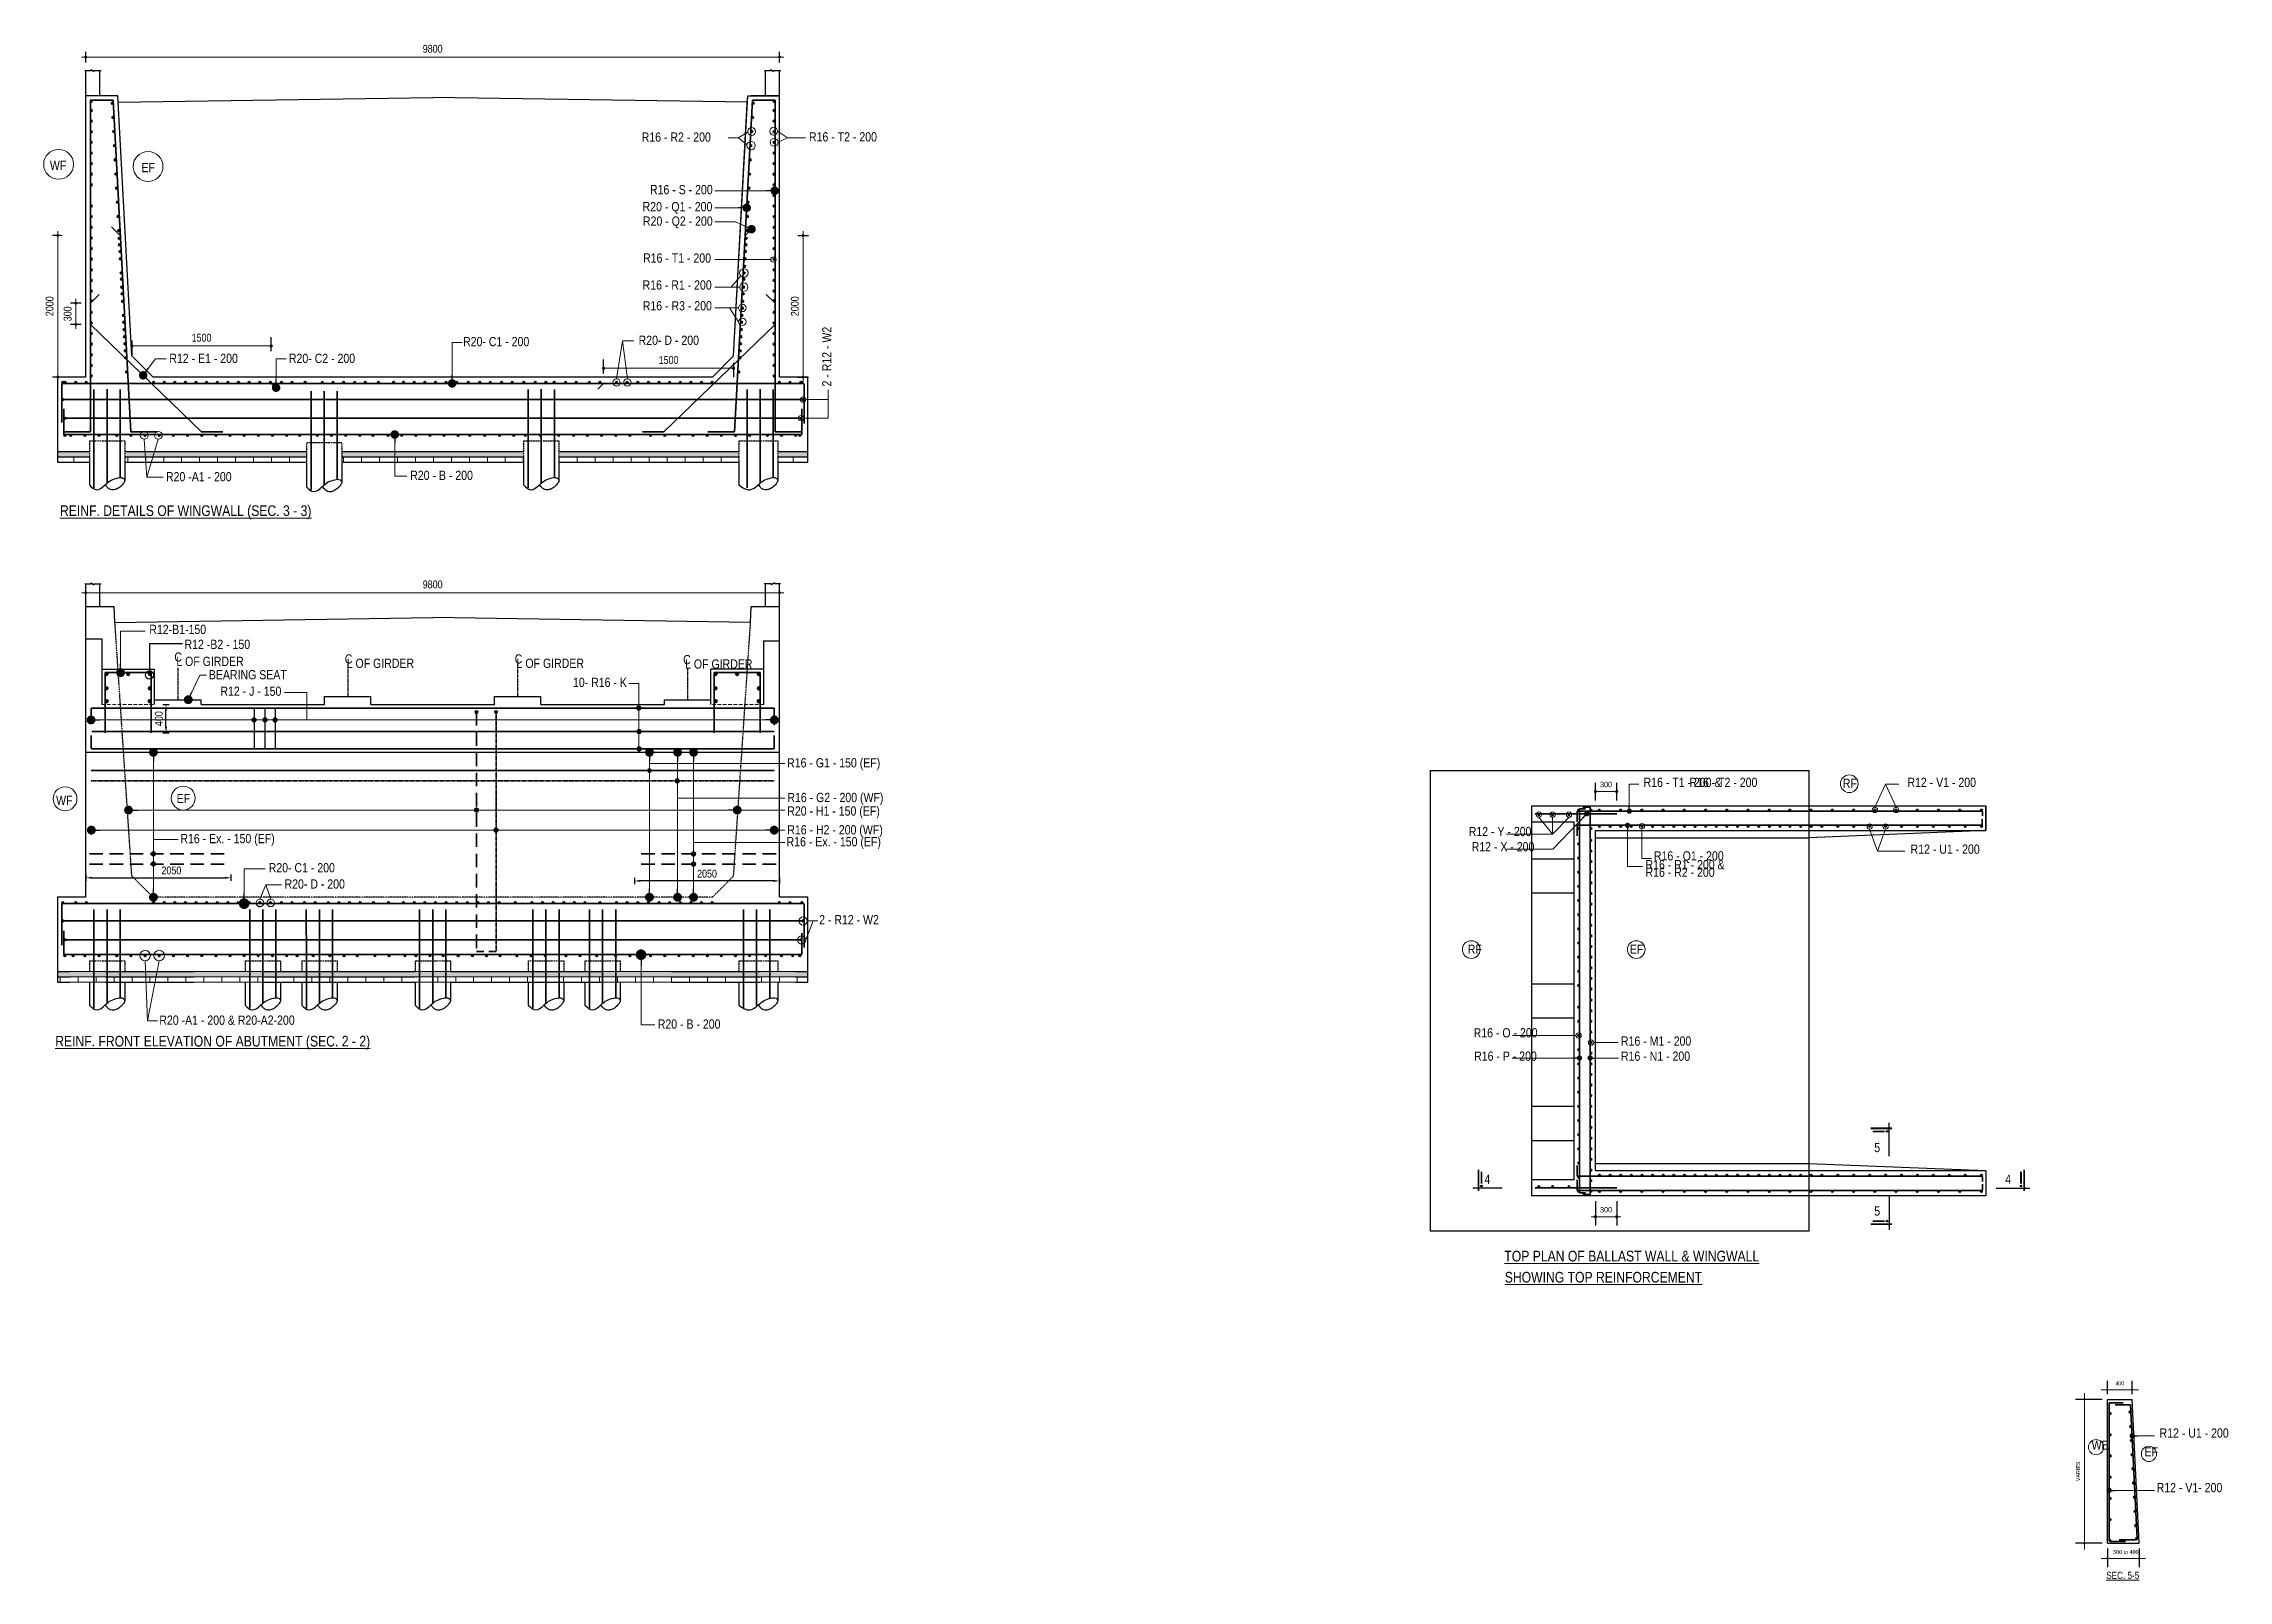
# Model space of a CAD drawing. Header units: millimetres. Extents: x -44822 to 222670, y -173707 to 25116.
# Drawn here: x 145214 to 176073, y -20828 to 872 of the extents above; entities that cross this region are included whole.
import ezdxf

# ---------------------------------------------------------------- set-up
doc = ezdxf.new("R2010")
doc.units = ezdxf.units.MM
doc.header["$LTSCALE"] = 5
doc.header["$PDMODE"] = 2
for name, pattern in [('ACAD_ISO03W100', [30, 12, -18]), ('CENTER', [50.8, 31.75, -6.35, 6.35, -6.35]), ('DASHED', [0.75, 0.5, -0.25]), ('DASHEDX2', [38.1, 25.4, -12.7])]:
    doc.linetypes.add(name, pattern=pattern)
for name, color, linetype in [('Abutment W Line', 200, 'Continuous'), ('Ber-1', 12, 'Continuous'), ('Center Line', 34, 'Continuous'), ('Extra Line', 70, 'Continuous'), ('Girder Line', 11, 'Continuous'), ('L.L', 200, 'Continuous'), ('Pile', 11, 'Continuous'), ('Ralling', 6, 'Continuous'), ('SEC', 25, 'Continuous')]:
    doc.layers.add(name, color=color, linetype=linetype)
for name, color, linetype, lineweight in [('Ber', 12, 'Continuous', 35), ('Ber Top', 12, 'Continuous', 35), ('Dimision', 4, 'Continuous', 13), ('hatch', 7, 'Continuous', 0), ('Pire Line', 200, 'Continuous', 25), ('Text', 7, 'Continuous', 0)]:
    doc.layers.add(name, color=color, linetype=linetype, lineweight=lineweight)
doc.styles.get("Standard").update_dxf_attribs({"font": 'ARIALN.TTF'})
doc.dimstyles.new('dim_90', dxfattribs={"dimtxt": 90, "dimasz": 60, "dimexe": 45, "dimexo": 45, "dimgap": 45, "dimtad": 1, "dimdec": 0, "dimlfac": -1, "dimzin": 0, "dimdsep": 46, "dimtxsty": 'Standard', "dimcen": 45, "dimadec": 0, "dimazin": 0, "dimtfac": 1, "dimtdec": 0, "dimtix": 1, "dimtofl": 0, "dimtmove": 0, "dimatfit": 3, "dimfxl": 45, "dimfxlon": 1, "dimtolj": 1, "dimtzin": 0, "dimarcsym": 0})
doc.dimstyles.new('ISO-25', dxfattribs={"dimtxt": 75, "dimasz": 45, "dimexe": 125, "dimexo": 75.625, "dimgap": 60, "dimtad": 1, "dimdec": 0, "dimtxsty": 'Standard', "dimblk": 'DOT', "dimcen": 52.5, "dimclrd": 256, "dimclre": 256, "dimclrt": 256, "dimadec": 0, "dimazin": 0, "dimtfac": 1, "dimtdec": 0, "dimtix": 1, "dimtmove": 0, "dimatfit": 3, "dimldrblk": 'DOT', "dimfxl": 1, "dimlwd": -1, "dimarcsym": 0})
doc.dimstyles.new('ISO-75', dxfattribs={"dimtxt": 75, "dimasz": 1, "dimexe": 75, "dimexo": 75, "dimgap": 60, "dimtad": 1, "dimdec": 0, "dimtxsty": 'Standard', "dimblk": 'D_TIC', "dimcen": 52.5, "dimclrd": 256, "dimclre": 256, "dimclrt": 256, "dimadec": 0, "dimazin": 0, "dimtfac": 1, "dimtdec": 0, "dimtix": 1, "dimtmove": 0, "dimatfit": 3, "dimldrblk": 'DOT', "dimfxl": 75, "dimfxlon": 1, "dimlwd": -1, "dimarcsym": 0})

msp = doc.modelspace()

# ---------------------------------------------------------------- texts
at = {"layer": 'Text'}
for s, height, p in [(' R16 - R2 - 200', 130, (153620.1, -511.9)), (' R16 - T2 - 200', 130, (155983.1, -508.3)), ('WF', 130, (145302, -910.9)), ('EF', 130, (146596.1, -942.7)), (' R16 - S - 200', 130, (153737.3, -1254)), (' R20 - Q1 - 200', 130, (153633.3, -1494.6)), (' R20 - Q2 - 200', 130, (153638.1, -1698.4)), (' R16 - T1 - 200', 130, (153639.6, -2219.8)), (' R16 - R1 - 200', 130, (153632.9, -2600.8)), (' R16 - R3 - 200', 130, (153635.1, -2894.4)), (' R20- C1 - 200', 130, (151097, -3399.8)), (' R20- D - 200', 130, (153577.1, -3381.3)), (' R12 - E1 - 200', 130, (146947.4, -3636.8)), (' R20- C2 - 200', 130, (148636.8, -3636.7)), (' R20 -A1 - 200', 130, (146900.6, -5308)), (' R20 - B - 200', 130, (150350.6, -5288.8)), ('%%UREINF. DETAILS OF WINGWALL (SEC. 3 - 3)', 150, (145444.6, -5797.7)), ('R12-B1-150', 130, (146706.3, -7464.5)), ('R12 -B2 - 150', 130, (147203.8, -7675.2)), ('C', 130, (147060.8, -7854.4)), ('L OF GIRDER', 130, (147087.6, -7915.9)), ('BEARING SEAT', 130, (147547.4, -8104.4)), ('C', 130, (149467.7, -7881.7)), ('L OF GIRDER', 130, (149494.5, -7943.2)), ('C', 130, (151867.7, -7881.7)), ('L OF GIRDER', 130, (151894.5, -7943.2)), ('C', 130, (154247.7, -7891.6)), ('L OF GIRDER', 130, (154274.6, -7953.1)), (' R12 - J - 150', 130, (147669.3, -8336.8)), ('10- R16 - K', 130, (152690.9, -8212.6)), (' R16 - G1 - 150 (EF)', 130, (155674, -9348.3)), (' R16 - T1 - 200 & ', 130, (167772.3, -9624.3)), (' R16 - T2 - 200 ', 130, (168420, -9624.1)), ('RF', 130, (170628.3, -9639)), (' R12 - V1 - 200', 130, (171499.4, -9624.3)), ('WF', 130, (145389.9, -9878.5)), ('EF', 130, (147092.3, -9852)), (' R16 - G2 - 200 (WF)', 130, (155677.9, -9838)), (' R20 - H1 - 150 (EF)', 130, (155676.2, -10028.6)), (' R16 - H2 - 200 (WF)', 130, (155676.9, -10294.3)), ('R16 - Ex. - 150 (EF)', 130, (147145, -10418.4)), ('R16 - Ex. - 150 (EF)', 130, (155708.1, -10463)), ('R12 - Y - 200', 130, (165344.4, -10318.7)), (' R12 - X - 200', 130, (165344.4, -10533.7)), ('R12 - U1 - 200', 130, (171585.4, -10567.5)), (' R20- C1 - 200', 130, (148351.3, -10830.4)), ('R16 - R1 - 200 & ', 130, (167841.1, -10786.8)), ('R16 - R2 - 200', 130, (167841.1, -10893.1)), ('R16 - Q1 - 200', 130, (167960.3, -10662.7)), (' R20- D - 200', 130, (148575.3, -11059.4)), ('2 - R12 - W2', 130, (156167.6, -11563.8)), ('RF', 130, (165331, -11980.8)), ('EF', 130, (167619.8, -11980.8)), ('R20 -A1 - 200 & R20-A2-200 ', 130, (146847.7, -12982.8)), (' R20 - B - 200', 130, (153847.6, -13037.7)), ('%%UREINF. FRONT ELEVATION OF ABUTMENT (SEC. 2 - 2)', 150, (145377.1, -13289.5)), ('R16 - O - 200', 130, (165413.7, -13161.1)), ('R16 - M1 - 200', 130, (167494.3, -13277.9)), ('R16 - P - 200', 130, (165420.4, -13491)), ('R16 - N1 - 200', 130, (167494.3, -13491)), ('5', 130, (171072.5, -14780.7)), ('4', 130, (165565.7, -15229.2)), ('4', 130, (172922.1, -15229.2)), ('5', 130, (171072.5, -15678.8)), ('%%UTOP PLAN OF BALLAST WALL & WINGWALL', 150, (165847.1, -16324.7)), ('%%USHOWING TOP REINFORCEMENT', 150, (165853.1, -16623)), (' R12 - U1 - 200', 130, (175061.4, -18812.7)), ('WE', 130, (174143.4, -18983.8)), ('EF', 130, (174890.5, -19078.9)), ('R12 - V1- 200 ', 130, (175061.4, -19583.7)), ('%%USEC. 5-5', 100, (174350.4, -20808))]:
    msp.add_text(s, height=height, dxfattribs=at).set_placement(p)
msp.add_text('2 - R12 - W2', height=130, rotation=90, dxfattribs=at).set_placement((156342, -3969.9))

# ---------------------------------------------------------------- blocks, each defined once
blk = doc.blocks.new('_Dot')
at = {"color": 0, "linetype": 'ByBlock', "lineweight": -2}
blk.add_line((-0.5, 0), (-1, 0), dxfattribs=at)
at = {"color": 0, "linetype": 'ByBlock', "const_width": 0.5}
blk.add_lwpolyline([(-0.25, 0, 1), (0.25, 0, 1)], format="xyb", close=True, dxfattribs=at)
blk = doc.blocks.new('*D218')
at = {"layer": 'Defpoints', "color": 0, "lineweight": 50, "transparency": 16777216}
for p in [(174365, -18273), (174040, -20305), (174365, -20305)]:
    blk.add_point(p, dxfattribs=at)
at = {"layer": 'Dimision', "lineweight": -2, "transparency": 16777216}
for p, q in [((174290, -18273), (173915, -18273)), ((174290, -20305), (173915, -20305))]:
    blk.add_line(p, q, dxfattribs=at)
at = {"layer": 'Dimision', "transparency": 16777216}
blk.add_line((174040, -18303), (174040, -20275), dxfattribs=at)
at = {"layer": 'Dimision', "transparency": 16777216, "xscale": 30, "yscale": 30, "zscale": 30}
for p, rotation in [((174040, -18273), 90), ((174040, -20305), 270)]:
    blk.add_blockref('_Dot', p, dxfattribs=dict(at, rotation=rotation))
at = {"layer": 'Dimision', "transparency": 16777216, "insert": (173952, -19289), "char_height": 55, "attachment_point": 5, "rotation": 90}
blk.add_mtext('VARIES ', dxfattribs=at)
blk = doc.blocks.new('*D240')
at = {"layer": 'Defpoints', "color": 0, "lineweight": 50, "transparency": 16777216}
for p in [(174715, -18136), (174365, -18273), (174715, -18273)]:
    blk.add_point(p, dxfattribs=at)
at = {"layer": 'Dimision', "lineweight": -2, "transparency": 16777216}
for p, q in [((174365, -18198), (174365, -18011)), ((174715, -18198), (174715, -18011))]:
    blk.add_line(p, q, dxfattribs=at)
at = {"layer": 'Dimision', "transparency": 16777216}
blk.add_line((174395, -18136), (174685, -18136), dxfattribs=at)
at = {"layer": 'Dimision', "transparency": 16777216, "xscale": 30, "yscale": 30, "zscale": 30, "rotation": 180}
blk.add_blockref('_Dot', (174365, -18136), dxfattribs=at)
at = {"layer": 'Dimision', "transparency": 16777216, "xscale": 30, "yscale": 30, "zscale": 30}
blk.add_blockref('_Dot', (174715, -18136), dxfattribs=at)
at = {"layer": 'Dimision', "transparency": 16777216, "insert": (174540, -18048), "char_height": 55, "attachment_point": 5}
blk.add_mtext('400', dxfattribs=at)
blk = doc.blocks.new('*D241')
at = {"layer": 'Defpoints', "color": 0, "lineweight": 50, "transparency": 16777216}
for p in [(174365, -20305), (174815, -20305), (174815, -20518)]:
    blk.add_point(p, dxfattribs=at)
at = {"layer": 'Dimision', "lineweight": -2, "transparency": 16777216}
for p, q in [((174365, -20380), (174365, -20643)), ((174815, -20380), (174815, -20643))]:
    blk.add_line(p, q, dxfattribs=at)
at = {"layer": 'Dimision', "transparency": 16777216}
blk.add_line((174395, -20518), (174785, -20518), dxfattribs=at)
at = {"layer": 'Dimision', "transparency": 16777216, "xscale": 30, "yscale": 30, "zscale": 30, "rotation": 180}
blk.add_blockref('_Dot', (174365, -20518), dxfattribs=at)
at = {"layer": 'Dimision', "transparency": 16777216, "xscale": 30, "yscale": 30, "zscale": 30}
blk.add_blockref('_Dot', (174815, -20518), dxfattribs=at)
at = {"layer": 'Dimision', "transparency": 16777216, "insert": (174626, -20430), "char_height": 55, "attachment_point": 5}
blk.add_mtext('500 to 400', dxfattribs=at)
blk = doc.blocks.new('*D222')
at = {"layer": 'Defpoints', "color": 0, "lineweight": 50, "transparency": 16777216}
for p in [(167134, -15397), (167434, -15397), (167434, -15693)]:
    blk.add_point(p, dxfattribs=at)
at = {"layer": 'Dimision', "lineweight": -2, "transparency": 16777216}
for p, q in [((167134, -15473), (167134, -15818)), ((167434, -15473), (167434, -15818))]:
    blk.add_line(p, q, dxfattribs=at)
at = {"layer": 'Dimision', "transparency": 16777216}
blk.add_line((167179, -15693), (167389, -15693), dxfattribs=at)
at = {"layer": 'Dimision', "transparency": 16777216, "xscale": 45, "yscale": 45, "zscale": 45, "rotation": 180}
blk.add_blockref('_Dot', (167134, -15693), dxfattribs=at)
at = {"layer": 'Dimision', "transparency": 16777216, "xscale": 45, "yscale": 45, "zscale": 45}
blk.add_blockref('_Dot', (167434, -15693), dxfattribs=at)
at = {"layer": 'Dimision', "transparency": 16777216, "insert": (167284, -15595), "char_height": 75, "attachment_point": 5}
blk.add_mtext('300', dxfattribs=at)
blk = doc.blocks.new('*D225')
at = {"layer": 'Defpoints', "color": 0, "lineweight": 50, "transparency": 16777216}
for p in [(167434, -9689), (167134, -9891), (167434, -9891)]:
    blk.add_point(p, dxfattribs=at)
at = {"layer": 'Dimision', "lineweight": -2, "transparency": 16777216}
for p, q in [((167134, -9815), (167134, -9564)), ((167434, -9815), (167434, -9564))]:
    blk.add_line(p, q, dxfattribs=at)
at = {"layer": 'Dimision', "transparency": 16777216}
blk.add_line((167179, -9689), (167389, -9689), dxfattribs=at)
at = {"layer": 'Dimision', "transparency": 16777216, "xscale": 45, "yscale": 45, "zscale": 45, "rotation": 180}
blk.add_blockref('_Dot', (167134, -9689), dxfattribs=at)
at = {"layer": 'Dimision', "transparency": 16777216, "xscale": 45, "yscale": 45, "zscale": 45}
blk.add_blockref('_Dot', (167434, -9689), dxfattribs=at)
at = {"layer": 'Dimision', "transparency": 16777216, "insert": (167284, -9590), "char_height": 75, "attachment_point": 5}
blk.add_mtext('300', dxfattribs=at)
blk = doc.blocks.new('D_TIC')
at = {"layer": 'Dimision', "ltscale": 5}
for p, q in [((-60, 0), (60, 0)), ((0, 60), (0, -60))]:
    blk.add_line(p, q, dxfattribs=at)
at = {"layer": 'Dimision', "ltscale": 5, "const_width": 20}
blk.add_lwpolyline([(-10, 0, 1), (10, 0, 1)], format="xyb", close=True, dxfattribs=at)
blk = doc.blocks.new('*D223')
at = {"layer": 'Defpoints', "color": 0, "lineweight": 50, "ltscale": 5, "transparency": 16777216}
for p in [(145669, -2793), (145874, -2793), (145874, -3093)]:
    blk.add_point(p, dxfattribs=at)
at = {"layer": 'Dimision', "lineweight": -2, "ltscale": 5, "transparency": 16777216}
for p, q in [((145744, -2793), (145594, -2793)), ((145744, -3093), (145594, -3093))]:
    blk.add_line(p, q, dxfattribs=at)
at = {"layer": 'Dimision', "ltscale": 5, "transparency": 16777216}
for p, q in [((145669, -2792), (145669, -2791)), ((145669, -3093), (145669, -2793)), ((145669, -3094), (145669, -3095))]:
    blk.add_line(p, q, dxfattribs=at)
for p, rotation in [((145669, -2793), 270), ((145669, -3093), 90)]:
    blk.add_blockref('D_TIC', p, dxfattribs=dict(at, rotation=rotation))
at = {"layer": 'Dimision', "ltscale": 5, "transparency": 16777216, "insert": (145553, -2943), "char_height": 110, "attachment_point": 5, "rotation": 90}
blk.add_mtext('300', dxfattribs=at)
blk = doc.blocks.new('*D224')
at = {"layer": 'Defpoints', "color": 0, "lineweight": 50, "ltscale": 5, "transparency": 16777216}
for p in [(145414, -1836), (146313, -1836), (146697, -3836)]:
    blk.add_point(p, dxfattribs=at)
at = {"layer": 'Dimision', "lineweight": -2, "ltscale": 5, "transparency": 16777216}
for p, q in [((145454, -1836), (145339, -1836)), ((145454, -3836), (145339, -3836))]:
    blk.add_line(p, q, dxfattribs=at)
at = {"layer": 'Dimision', "ltscale": 5, "transparency": 16777216}
blk.add_line((145414, -3835), (145414, -1837), dxfattribs=at)
for p, rotation in [((145414, -1836), 90), ((145414, -3836), 270)]:
    blk.add_blockref('D_TIC', p, dxfattribs=dict(at, rotation=rotation))
at = {"layer": 'Dimision', "ltscale": 5, "transparency": 16777216, "insert": (145298, -2836), "char_height": 110, "attachment_point": 5, "rotation": 90}
blk.add_mtext('2000', dxfattribs=at)
blk = doc.blocks.new('*D226')
at = {"layer": 'Defpoints', "color": 0, "lineweight": 50, "transparency": 16777216}
for p in [(155609, 683), (145809, 444), (155609, 444)]:
    blk.add_point(p, dxfattribs=at)
at = {"layer": 'Dimision', "lineweight": -2, "transparency": 16777216}
for p, q in [((145809, 608), (145809, 758)), ((155609, 608), (155609, 758))]:
    blk.add_line(p, q, dxfattribs=at)
at = {"layer": 'Dimision', "transparency": 16777216}
blk.add_line((145810, 683), (155608, 683), dxfattribs=at)
at = {"layer": 'Dimision', "transparency": 16777216, "rotation": 180}
blk.add_blockref('D_TIC', (145809, 683), dxfattribs=at)
at = {"layer": 'Dimision', "transparency": 16777216}
blk.add_blockref('D_TIC', (155609, 683), dxfattribs=at)
at = {"layer": 'Dimision', "transparency": 16777216, "insert": (150709, 799), "char_height": 110, "attachment_point": 5}
blk.add_mtext('9800', dxfattribs=at)
blk = doc.blocks.new('*D227')
at = {"layer": 'Defpoints', "color": 0, "lineweight": 50, "transparency": 16777216}
for p in [(155609, -6881), (155609, -7095), (145809, -7120)]:
    blk.add_point(p, dxfattribs=at)
at = {"layer": 'Dimision', "lineweight": -2, "transparency": 16777216}
for p, q in [((145809, -6956), (145809, -6806)), ((155609, -6956), (155609, -6806))]:
    blk.add_line(p, q, dxfattribs=at)
at = {"layer": 'Dimision', "transparency": 16777216}
blk.add_line((145810, -6881), (155608, -6881), dxfattribs=at)
at = {"layer": 'Dimision', "transparency": 16777216, "rotation": 180}
blk.add_blockref('D_TIC', (145809, -6881), dxfattribs=at)
at = {"layer": 'Dimision', "transparency": 16777216}
blk.add_blockref('D_TIC', (155609, -6881), dxfattribs=at)
at = {"layer": 'Dimision', "transparency": 16777216, "insert": (150709, -6765), "char_height": 110, "attachment_point": 5}
blk.add_mtext('9800', dxfattribs=at)
blk = doc.blocks.new('*D228')
at = {"layer": 'Defpoints', "color": 0, "lineweight": 50, "transparency": 16777216}
for p in [(155125, -1836), (155941, -1836), (155713, -3836)]:
    blk.add_point(p, dxfattribs=at)
at = {"layer": 'Dimision', "lineweight": -2, "transparency": 16777216}
for p, q in [((155866, -1836), (156016, -1836)), ((155866, -3836), (156016, -3836))]:
    blk.add_line(p, q, dxfattribs=at)
at = {"layer": 'Dimision', "transparency": 16777216}
blk.add_line((155941, -3835), (155941, -1837), dxfattribs=at)
for p, rotation in [((155941, -1836), 90), ((155941, -3836), 270)]:
    blk.add_blockref('D_TIC', p, dxfattribs=dict(at, rotation=rotation))
at = {"layer": 'Dimision', "transparency": 16777216, "insert": (155825, -2836), "char_height": 110, "attachment_point": 5, "rotation": 90}
blk.add_mtext('2000', dxfattribs=at)
blk = doc.blocks.new('*D243')
at = {"layer": 'Defpoints', "color": 0, "lineweight": 50, "transparency": 16777216}
for p in [(145809, -10714), (147859, -10714), (147859, -10907)]:
    blk.add_point(p, dxfattribs=at)
at = {"layer": 'Dimision', "color": 0, "lineweight": -2, "transparency": 16777216}
for p, q in [((145809, -10862), (145809, -10952)), ((145894, -10907), (147774, -10907)), ((147859, -10862), (147859, -10952))]:
    blk.add_line(p, q, dxfattribs=at)
at = {"layer": 'Dimision', "color": 0, "lineweight": 50, "transparency": 16777216}
for points in [[(145894, -10892), (145894, -10921), (145809, -10907)], [(147774, -10892), (147774, -10921), (147859, -10907)]]:
    blk.add_solid(points, dxfattribs=at)
at = {"layer": 'Dimision', "color": 0, "transparency": 16777216, "insert": (147018, -10804), "char_height": 110, "attachment_point": 5}
blk.add_mtext('\\A1;2050', dxfattribs=at)
blk = doc.blocks.new('*D244')
at = {"layer": 'Defpoints', "color": 0, "lineweight": 50, "transparency": 16777216}
for p in [(153559, -10714), (155609, -10714), (153559, -10952)]:
    blk.add_point(p, dxfattribs=at)
at = {"layer": 'Dimision', "color": 0, "lineweight": -2, "transparency": 16777216}
for p, q in [((153559, -10907), (153559, -10997)), ((155524, -10952), (153644, -10952)), ((155609, -10907), (155609, -10997))]:
    blk.add_line(p, q, dxfattribs=at)
at = {"layer": 'Dimision', "color": 0, "lineweight": 50, "transparency": 16777216}
for points in [[(153644, -10937), (153644, -10966), (153559, -10952)], [(155524, -10937), (155524, -10966), (155609, -10952)]]:
    blk.add_solid(points, dxfattribs=at)
at = {"layer": 'Dimision', "color": 0, "transparency": 16777216, "insert": (154584, -10850), "char_height": 110, "attachment_point": 5}
blk.add_mtext('\\A1;2050', dxfattribs=at)
blk = doc.blocks.new('*D233')
at = {"layer": 'Defpoints', "color": 0, "lineweight": 50, "ltscale": 5, "transparency": 16777216}
for p in [(146459, -3205), (148428, -3397), (148428, -3595)]:
    blk.add_point(p, dxfattribs=at)
at = {"layer": 'Dimision', "lineweight": -2, "ltscale": 5, "transparency": 16777216}
for p, q in [((146459, -3322), (146459, -3522)), ((148428, -3472), (148428, -3272))]:
    blk.add_line(p, q, dxfattribs=at)
at = {"layer": 'Dimision', "ltscale": 5, "transparency": 16777216}
blk.add_line((146504, -3397), (148383, -3397), dxfattribs=at)
at = {"layer": 'Dimision', "ltscale": 5, "transparency": 16777216, "xscale": 45, "yscale": 45, "zscale": 45, "rotation": 180}
blk.add_blockref('_Dot', (146459, -3397), dxfattribs=at)
at = {"layer": 'Dimision', "ltscale": 5, "transparency": 16777216, "xscale": 45, "yscale": 45, "zscale": 45}
blk.add_blockref('_Dot', (148428, -3397), dxfattribs=at)
at = {"layer": 'Dimision', "ltscale": 5, "transparency": 16777216, "insert": (147444, -3281), "char_height": 110, "attachment_point": 5}
blk.add_mtext('1500', dxfattribs=at)
blk = doc.blocks.new('*D245')
at = {"layer": 'Defpoints', "color": 0, "lineweight": 50, "ltscale": 5, "transparency": 16777216}
for p in [(154959, -3536), (153123, -3712), (153123, -3926)]:
    blk.add_point(p, dxfattribs=at)
at = {"layer": 'Dimision', "lineweight": -2, "ltscale": 5, "transparency": 16777216}
for p, q in [((153123, -3787), (153123, -3587)), ((154959, -3637), (154959, -3837))]:
    blk.add_line(p, q, dxfattribs=at)
at = {"layer": 'Dimision', "ltscale": 5, "transparency": 16777216}
blk.add_line((154914, -3712), (153168, -3712), dxfattribs=at)
at = {"layer": 'Dimision', "ltscale": 5, "transparency": 16777216, "xscale": 45, "yscale": 45, "zscale": 45, "rotation": 180}
blk.add_blockref('_Dot', (153123, -3712), dxfattribs=at)
at = {"layer": 'Dimision', "ltscale": 5, "transparency": 16777216, "xscale": 45, "yscale": 45, "zscale": 45}
blk.add_blockref('_Dot', (154959, -3712), dxfattribs=at)
at = {"layer": 'Dimision', "ltscale": 5, "transparency": 16777216, "insert": (154041, -3596), "char_height": 110, "attachment_point": 5}
blk.add_mtext('1500', dxfattribs=at)
blk = doc.blocks.new('*D248')
at = {"layer": 'Defpoints', "color": 0, "lineweight": 50, "transparency": 16777216}
for p in [(146732, -8460), (146942, -8460), (146732, -8860)]:
    blk.add_point(p, dxfattribs=at)
at = {"layer": 'Dimision', "color": 0, "lineweight": -2, "transparency": 16777216}
for p, q in [((146897, -8460), (146987, -8460)), ((146942, -8775), (146942, -8545)), ((146897, -8860), (146987, -8860))]:
    blk.add_line(p, q, dxfattribs=at)
at = {"layer": 'Dimision', "color": 0, "lineweight": 50, "transparency": 16777216}
for points in [[(146928, -8545), (146957, -8545), (146942, -8460)], [(146928, -8775), (146957, -8775), (146942, -8860)]]:
    blk.add_solid(points, dxfattribs=at)
at = {"layer": 'Dimision', "color": 0, "transparency": 16777216, "insert": (146841, -8660), "char_height": 110, "attachment_point": 5, "rotation": 90}
blk.add_mtext('\\A1;400', dxfattribs=at)

# ---------------------------------------------------------------- dimensions: what is measured, and where the dimension line sits
at = {"layer": 'Dimision'}
for base, p1, p2, picture, middle in [((155609.4, 683.3), (145809.4, 444), (155609.4, 444), '*D226', (150709.4, 799.5)), ((155609.4, -6881.1), (145809.4, -7120.4), (155609.4, -7095.4), '*D227', (150709.4, -6764.9))]:
    dim = msp.add_linear_dim(base=base, p1=p1, p2=p2, dimstyle='ISO-75', override={"dimtxt": 110}, dxfattribs=at)
    dim.commit()
    dim.dimension.update_dxf_attribs({"geometry": picture, "text_midpoint": middle})
at = {"layer": 'Dimision', "ltscale": 5}
dim = msp.add_linear_dim(base=(145414.5, -1835.7), p1=(146697.3, -3835.7), p2=(146313.1, -1835.7), angle=90, text='2000', dimstyle='ISO-75', override={"dimtxt": 110, "dimfxl": 40, "dimarcsym": 1}, dxfattribs=at)
dim.commit()
dim.dimension.update_dxf_attribs({"geometry": '*D224', "text_midpoint": (145298.3, -2835.7)})
at = {"layer": 'Dimision'}
for base, p1, p2, text, dimstyle, override, picture, middle in [((155941.3, -1835.7), (155713.2, -3835.7), (155125.3, -1835.7), '2000', 'ISO-75', {"dimtxt": 110}, '*D228', (155825.1, -2835.7)), ((174040.4, -20304.7), (174365.2, -18273.2), (174365.2, -20304.7), 'VARIES ', 'ISO-25', {"dimtxt": 55, "dimasz": 30}, '*D218', (173952, -19289))]:
    dim = msp.add_linear_dim(base=base, p1=p1, p2=p2, angle=90, text=text, dimstyle=dimstyle, override=override, dxfattribs=at)
    dim.commit()
    dim.dimension.update_dxf_attribs({"geometry": picture, "text_midpoint": middle})
at = {"layer": 'Dimision', "ltscale": 5}
dim = msp.add_linear_dim(base=(145669.3, -2792.6), p1=(145874.4, -3092.6), p2=(145874.4, -2792.6), angle=90, dimstyle='ISO-75', override={"dimtxt": 110}, dxfattribs=at)
dim.commit()
dim.dimension.update_dxf_attribs({"geometry": '*D223', "text_midpoint": (145553.2, -2942.6)})
for base, p1, p2, picture, middle in [((148427.6, -3397.3), (146459.4, -3205), (148427.6, -3595), '*D233', (147443.5, -3281.1)), ((153122.9, -3712.1), (154959.4, -3536.1), (153122.9, -3925.7), '*D245', (154041.2, -3596))]:
    dim = msp.add_linear_dim(base=base, p1=p1, p2=p2, text='1500', dimstyle='ISO-25', override={"dimtxt": 110, "dimfxl": 75, "dimfxlon": 1}, dxfattribs=at)
    dim.commit()
    dim.dimension.update_dxf_attribs({"geometry": picture, "text_midpoint": middle})
at = {"layer": 'Dimision'}
for base, p1, p2, angle, picture, middle in [((146942.4, -8460.1), (146731.9, -8859.8), (146731.9, -8460.1), 90, '*D248', (146841.2, -8660)), ((153559.4, -10951.6), (155609.4, -10714.2), (153559.4, -10714.2), 180, '*D244', (154584.4, -10850.5))]:
    dim = msp.add_linear_dim(base=base, p1=p1, p2=p2, angle=angle, dimstyle='dim_90', override={"dimtxt": 110, "dimasz": 85, "dimtmove": 2}, dxfattribs=at)
    dim.commit()
    dim.dimension.update_dxf_attribs({"geometry": picture, "text_midpoint": middle})
for base, p1, p2, picture, middle in [((167433.9, -9688.6), (167133.9, -9890.9), (167433.9, -9890.9), '*D225', (167283.9, -9590.3)), ((167433.9, -15693.3), (167133.9, -15397.1), (167433.9, -15397.1), '*D222', (167283.9, -15595))]:
    dim = msp.add_linear_dim(base=base, p1=p1, p2=p2, dimstyle='ISO-25', dxfattribs=at)
    dim.commit()
    dim.dimension.update_dxf_attribs({"geometry": picture, "text_midpoint": middle})
dim = msp.add_linear_dim(base=(147859.5, -10906.6), p1=(145809.4, -10714.2), p2=(147859.5, -10714.2), dimstyle='dim_90', override={"dimtxt": 110, "dimasz": 85, "dimtmove": 2}, dxfattribs=at)
dim.commit()
dim.dimension.update_dxf_attribs({"geometry": '*D243', "text_midpoint": (147017.8, -10803.6), "dimtype": 160})
dim = msp.add_linear_dim(base=(174715.2, -18136.1), p1=(174365.2, -18273.2), p2=(174715.2, -18273.2), text='400', dimstyle='ISO-25', override={"dimtxt": 55, "dimasz": 30}, dxfattribs=at)
dim.commit()
dim.dimension.update_dxf_attribs({"geometry": '*D240', "text_midpoint": (174540.2, -18048.1)})
dim = msp.add_linear_dim(base=(174815.2, -20518.4), p1=(174365.2, -20304.7), p2=(174815.2, -20304.7), text='500 to 400', dimstyle='ISO-25', override={"dimtxt": 55, "dimasz": 30}, dxfattribs=at)
dim.commit()
dim.dimension.update_dxf_attribs({"geometry": '*D241', "text_midpoint": (174626, -20518.4), "dimtype": 160})

# ---------------------------------------------------------------- hatches: boundary and pattern name
at = {"layer": 'Ber'}
for points in [[(145874.1, 60.1, 1), (145899.1, 60.1, 1)], [(145874.1, 58.4, 1), (145899.1, 58.4, 1)], [(146169.9, 30.6, 1), (146194.9, 30.6, 1)], [(155249, 30.6, -1), (155224, 30.6, -1)], [(155544.8, 60.1, -1), (155519.8, 60.1, -1)], [(155544.8, 58.4, -1), (155519.8, 58.4, -1)], [(145874.1, -71.4, 1), (145899.1, -71.4, 1)], [(145874.1, -221.4, 1), (145899.1, -221.4, 1)], [(146179.8, -169.2, 1), (146204.8, -169.2, 1)], [(155239.1, -169.2, -1), (155214.1, -169.2, -1)], [(155544.8, -71.4, -1), (155519.8, -71.4, -1)], [(155544.8, -221.4, -1), (155519.8, -221.4, -1)], [(145874.4, -371.4, 1), (145899.4, -371.4, 1)], [(145874.4, -521.4, 1), (145899.4, -521.4, 1)], [(146190, -368.9, 1), (146215, -368.9, 1)], [(146200.7, -568.7, 1), (146225.7, -568.7, 1)], [(155218.5, -568.7, -1), (155193.5, -568.7, -1)], [(155229.2, -368.9, -1), (155204.2, -368.9, -1)], [(155544.8, -371.4, -1), (155519.8, -371.4, -1)], [(155544.8, -521.4, -1), (155519.8, -521.4, -1)], [(145874.4, -671.4, 1), (145899.4, -671.4, 1)], [(145874.4, -821.4, 1), (145899.4, -821.4, 1)], [(146210.6, -768.4, 1), (146235.6, -768.4, 1)], [(155208.7, -768.4, -1), (155183.7, -768.4, -1)], [(155544.8, -671.4, -1), (155519.8, -671.4, -1)], [(155544.8, -821.4, -1), (155519.8, -821.4, -1)], [(145874.4, -971.4, 1), (145899.4, -971.4, 1)], [(145874.4, -1121.4, 1), (145899.4, -1121.4, 1)], [(146220.4, -968.2, 1), (146245.4, -968.2, 1)], [(146230.3, -1168, 1), (146255.3, -1168, 1)], [(155188.9, -1168, -1), (155163.9, -1168, -1)], [(155198.8, -968.2, -1), (155173.8, -968.2, -1)], [(155544.8, -971.4, -1), (155519.8, -971.4, -1)], [(155544.8, -1121.4, -1), (155519.8, -1121.4, -1)], [(145874.4, -1421.4, 1), (145899.4, -1421.4, 1)], [(146241.9, -1367.7, 1), (146266.9, -1367.7, 1)], [(155177.3, -1367.7, -1), (155152.3, -1367.7, -1)], [(155544.8, -1271.4, -1), (155519.8, -1271.4, -1)], [(155544.8, -1421.4, -1), (155519.8, -1421.4, -1)], [(145874.4, -1571.4, 1), (145899.4, -1571.4, 1)], [(145874.4, -1721.4, 1), (145899.4, -1721.4, 1)], [(146251.8, -1567.5, 1), (146276.8, -1567.5, 1)], [(146261.7, -1767.2, 1), (146286.7, -1767.2, 1)], [(155157.6, -1767.2, -1), (155132.6, -1767.2, -1)], [(155167.4, -1567.5, -1), (155142.4, -1567.5, -1)], [(155544.8, -1571.4, -1), (155519.8, -1571.4, -1)], [(155544.8, -1721.4, -1), (155519.8, -1721.4, -1)], [(145874.4, -1871.4, 1), (145899.4, -1871.4, 1)], [(145874.4, -2021.4, 1), (145899.4, -2021.4, 1)], [(145874.4, -2171.4, 1), (145899.4, -2171.4, 1)], [(146271.5, -1967, 1), (146296.5, -1967, 1)], [(146284.9, -2166.7, 1), (146309.9, -2166.7, 1)], [(155134.4, -2166.7, -1), (155109.4, -2166.7, -1)], [(155147.7, -1967, -1), (155122.7, -1967, -1)], [(155544.8, -1871.4, -1), (155519.8, -1871.4, -1)], [(155544.8, -2021.4, -1), (155519.8, -2021.4, -1)], [(155544.8, -2171.4, -1), (155519.8, -2171.4, -1)], [(145874.4, -2321.4, 1), (145899.4, -2321.4, 1)], [(145874.4, -2471.4, 1), (145899.4, -2471.4, 1)], [(146296.4, -2366.5, 1), (146321.4, -2366.5, 1)], [(155122.8, -2366.5, -1), (155097.8, -2366.5, -1)], [(155544.8, -2321.4, -1), (155519.8, -2321.4, -1)], [(155544.8, -2471.4, -1), (155519.8, -2471.4, -1)], [(145874.4, -2621.4, 1), (145899.4, -2621.4, 1)], [(145874.4, -2758.9, 1), (145899.4, -2758.9, 1)], [(146304.6, -2566.3, 1), (146329.6, -2566.3, 1)], [(146314.5, -2766, 1), (146339.5, -2766, 1)], [(155104.7, -2766, -1), (155079.7, -2766, -1)], [(155114.6, -2566.3, -1), (155089.6, -2566.3, -1)], [(155544.8, -2621.4, -1), (155519.8, -2621.4, -1)], [(155544.8, -2758.9, -1), (155519.8, -2758.9, -1)], [(145874.4, -2921.4, 1), (145899.4, -2921.4, 1)], [(145874.4, -3071.4, 1), (145899.4, -3071.4, 1)], [(146328.6, -2965.8, 1), (146353.6, -2965.8, 1)], [(155090.7, -2965.8, -1), (155065.7, -2965.8, -1)], [(155544.8, -2921.4, -1), (155519.8, -2921.4, -1)], [(155544.8, -3071.4, -1), (155519.8, -3071.4, -1)], [(145874.4, -3221.4, 1), (145899.4, -3221.4, 1)], [(145874.4, -3371.4, 1), (145899.4, -3371.4, 1)], [(146338.5, -3165.5, 1), (146363.5, -3165.5, 1)], [(146349.4, -3365.3, 1), (146374.4, -3365.3, 1)], [(155069.8, -3365.3, -1), (155044.8, -3365.3, -1)], [(155080.8, -3165.5, -1), (155055.8, -3165.5, -1)], [(155544.8, -3221.4, -1), (155519.8, -3221.4, -1)], [(155544.8, -3371.4, -1), (155519.8, -3371.4, -1)], [(145874.4, -3521.4, 1), (145899.4, -3521.4, 1)], [(145874.4, -3671.4, 1), (145899.4, -3671.4, 1)], [(146359.3, -3565, 1), (146384.3, -3565, 1)], [(155059.9, -3565, -1), (155034.9, -3565, -1)], [(155544.8, -3521.4, -1), (155519.8, -3521.4, -1)], [(155544.8, -3671.4, -1), (155519.8, -3671.4, -1)], [(145495.8, -3913.2, 1), (145470.8, -3913.2, 1)], [(145529.4, -3913.2, 1), (145504.4, -3913.2, 1)], [(145679.4, -3913.2, 1), (145654.4, -3913.2, 1)], [(145829.4, -3913.2, 1), (145804.4, -3913.2, 1)], [(145874.4, -3821.4, 1), (145899.4, -3821.4, 1)], [(146372, -3764.8, 1), (146397, -3764.8, 1)], [(146779.4, -3913.2, 1), (146754.4, -3913.2, 1)], [(146929.4, -3913.2, 1), (146904.4, -3913.2, 1)], [(147079.4, -3913.2, 1), (147054.4, -3913.2, 1)], [(147229.4, -3913.2, 1), (147204.4, -3913.2, 1)], [(147379.4, -3913.2, 1), (147354.4, -3913.2, 1)], [(147529.4, -3913.2, 1), (147504.4, -3913.2, 1)], [(147679.4, -3913.2, 1), (147654.4, -3913.2, 1)], [(147829.4, -3913.2, 1), (147804.4, -3913.2, 1)], [(147979.4, -3913.2, 1), (147954.4, -3913.2, 1)], [(148129.4, -3913.2, 1), (148104.4, -3913.2, 1)], [(148279.4, -3913.2, 1), (148254.4, -3913.2, 1)], [(148429.4, -3913.2, 1), (148404.4, -3913.2, 1)], [(148586, -3913.2, 1), (148561, -3913.2, 1)], [(148736, -3913.2, 1), (148711, -3913.2, 1)], [(148921, -3913.2, 1), (148896, -3913.2, 1)], [(149163.1, -3913.2, 1), (149138.1, -3913.2, 1)], [(149313.1, -3913.2, 1), (149288.1, -3913.2, 1)], [(149463.1, -3913.2, 1), (149438.1, -3913.2, 1)], [(149619.6, -3913.2, 1), (149594.6, -3913.2, 1)], [(149769.6, -3913.2, 1), (149744.6, -3913.2, 1)], [(149954.7, -3913.2, 1), (149929.7, -3913.2, 1)], [(150169.9, -3913.2, 1), (150144.9, -3913.2, 1)], [(150311, -3913.2, 1), (150286, -3913.2, 1)], [(150461, -3913.2, 1), (150436, -3913.2, 1)], [(150611, -3913.2, 1), (150586, -3913.2, 1)], [(150761, -3913.2, 1), (150736, -3913.2, 1)], [(150911, -3913.2, 1), (150886, -3913.2, 1)], [(151061, -3913.2, 1), (151036, -3913.2, 1)], [(151224, -3913.2, 1), (151199, -3913.2, 1)], [(151386, -3913.2, 1), (151361, -3913.2, 1)], [(151536, -3913.2, 1), (151511, -3913.2, 1)], [(151695.4, -3913.2, 1), (151670.4, -3913.2, 1)], [(151845.4, -3913.2, 1), (151820.4, -3913.2, 1)], [(152008.5, -3913.2, 1), (151983.5, -3913.2, 1)], [(152170.4, -3913.2, 1), (152145.4, -3913.2, 1)], [(152320.4, -3913.2, 1), (152295.4, -3913.2, 1)], [(152438.3, -3913.2, 1), (152413.3, -3913.2, 1)], [(152600.2, -3913.2, 1), (152575.2, -3913.2, 1)], [(152750.2, -3913.2, 1), (152725.2, -3913.2, 1)], [(152934, -3913.2, 1), (152909, -3913.2, 1)], [(153084, -3913.2, 1), (153059, -3913.2, 1)], [(153319.4, -3913.2, 1), (153294.4, -3913.2, 1)], [(153469.4, -3913.2, 1), (153444.4, -3913.2, 1)], [(153619.4, -3913.2, 1), (153594.4, -3913.2, 1)], [(153769.4, -3913.2, 1), (153744.4, -3913.2, 1)], [(153919.4, -3913.2, 1), (153894.4, -3913.2, 1)], [(154069.4, -3913.2, 1), (154044.4, -3913.2, 1)], [(154219.4, -3913.2, 1), (154194.4, -3913.2, 1)], [(154369.4, -3913.2, 1), (154344.4, -3913.2, 1)], [(154519.4, -3913.2, 1), (154494.4, -3913.2, 1)], [(154669.4, -3913.2, 1), (154644.4, -3913.2, 1)], [(155047.3, -3764.8, -1), (155022.3, -3764.8, -1)], [(155544.8, -3821.4, -1), (155519.8, -3821.4, -1)], [(155619.4, -3913.2, 1), (155594.4, -3913.2, 1)], [(155769.4, -3913.2, 1), (155744.4, -3913.2, 1)], [(155919.4, -3913.2, 1), (155894.4, -3913.2, 1)], [(155912.4, -3913.2, 1), (155937.4, -3913.2, 1)], [(145496.3, -4153.8, -1), (145471.3, -4153.8, -1)], [(155928.7, -4153.8, 1), (155953.7, -4153.8, 1)], [(145525.5, -4418.3, -1), (145500.5, -4418.3, -1)], [(155899.5, -4418.3, 1), (155924.5, -4418.3, 1)], [(145525.8, -4658.2, -1), (145500.8, -4658.2, -1)], [(145609.4, -4658.2, -1), (145584.4, -4658.2, -1)], [(145809.4, -4658.2, -1), (145784.4, -4658.2, -1)], [(146009.4, -4658.2, -1), (145984.4, -4658.2, -1)], [(146259.4, -4658.2, -1), (146234.4, -4658.2, -1)], [(146459.4, -4658.2, -1), (146434.4, -4658.2, -1)], [(146659.4, -4658.2, -1), (146634.4, -4658.2, -1)], [(146859.4, -4658.2, -1), (146834.4, -4658.2, -1)], [(147059.4, -4658.2, -1), (147034.4, -4658.2, -1)], [(147259.4, -4658.2, -1), (147234.4, -4658.2, -1)], [(147459.4, -4658.2, -1), (147434.4, -4658.2, -1)], [(147659.4, -4658.2, -1), (147634.4, -4658.2, -1)], [(147859.4, -4658.2, -1), (147834.4, -4658.2, -1)], [(148059, -4658.2, -1), (148034, -4658.2, -1)], [(148259, -4658.2, -1), (148234, -4658.2, -1)], [(148459, -4658.2, -1), (148434, -4658.2, -1)], [(148659, -4658.2, -1), (148634, -4658.2, -1)], [(148844.1, -4658.2, -1), (148819.1, -4658.2, -1)], [(149092.7, -4658.2, -1), (149067.7, -4658.2, -1)], [(149292.7, -4658.2, -1), (149267.7, -4658.2, -1)], [(149492.7, -4658.2, -1), (149467.7, -4658.2, -1)], [(149692.7, -4658.2, -1), (149667.7, -4658.2, -1)], [(149877.7, -4658.2, -1), (149852.7, -4658.2, -1)], [(150092.9, -4658.2, -1), (150067.9, -4658.2, -1)], [(150284, -4658.2, -1), (150259, -4658.2, -1)], [(150484, -4658.2, -1), (150459, -4658.2, -1)], [(150684, -4658.2, -1), (150659, -4658.2, -1)], [(150882.3, -4658.2, -1), (150857.3, -4658.2, -1)], [(151082.3, -4658.2, -1), (151057.3, -4658.2, -1)], [(151245.4, -4658.2, -1), (151220.4, -4658.2, -1)], [(151457.3, -4658.2, -1), (151432.3, -4658.2, -1)], [(151666.8, -4658.2, -1), (151641.8, -4658.2, -1)], [(151866.8, -4658.2, -1), (151841.8, -4658.2, -1)], [(152029.8, -4658.2, -1), (152004.8, -4658.2, -1)], [(152241.8, -4658.2, -1), (152216.8, -4658.2, -1)], [(152500.8, -4658.2, -1), (152475.8, -4658.2, -1)], [(152712.8, -4658.2, -1), (152687.8, -4658.2, -1)], [(152907.3, -4658.2, -1), (152882.3, -4658.2, -1)], [(153107.3, -4658.2, -1), (153082.3, -4658.2, -1)], [(153307.3, -4658.2, -1), (153282.3, -4658.2, -1)], [(153507.3, -4658.2, -1), (153482.3, -4658.2, -1)], [(153799.4, -4658.2, -1), (153774.4, -4658.2, -1)], [(153999.4, -4658.2, -1), (153974.4, -4658.2, -1)], [(154199.4, -4658.2, -1), (154174.4, -4658.2, -1)], [(154399.4, -4658.2, -1), (154374.4, -4658.2, -1)], [(154599.4, -4658.2, -1), (154574.4, -4658.2, -1)], [(154799.4, -4658.2, -1), (154774.4, -4658.2, -1)], [(154999.4, -4658.2, -1), (154974.4, -4658.2, -1)], [(155199.4, -4658.2, -1), (155174.4, -4658.2, -1)], [(155449.4, -4658.2, -1), (155424.4, -4658.2, -1)], [(155649.4, -4658.2, -1), (155624.4, -4658.2, -1)], [(155849.4, -4658.2, -1), (155824.4, -4658.2, -1)], [(155907.4, -4658.2, 1), (155882.4, -4658.2, 1)], [(146084.2, -8029.6, 1), (146123.3, -8029.6, 1)], [(146427.7, -8029.6, -1), (146388.7, -8029.6, -1)], [(146732.2, -8029.6, -1), (146693.1, -8029.6, -1)], [(154686.7, -8029.6, 1), (154725.8, -8029.6, 1)], [(154991.2, -8029.6, 1), (155030.2, -8029.6, 1)], [(155334.7, -8029.6, -1), (155295.6, -8029.6, -1)], [(146084.2, -8231.8, 1), (146123.3, -8231.8, 1)], [(146732.2, -8231.8, -1), (146693.1, -8231.8, -1)], [(154686.7, -8231.8, 1), (154725.8, -8231.8, 1)], [(155334.7, -8231.8, -1), (155295.6, -8231.8, -1)], [(146084.2, -8414.9, 1), (146123.3, -8414.9, 1)], [(146732.2, -8414.9, -1), (146693.1, -8414.9, -1)], [(151347.4, -8566.6, 1), (151309.9, -8566.6, 1)], [(151622.6, -8566.6, 1), (151585.1, -8566.6, 1)], [(154686.7, -8414.9, 1), (154725.8, -8414.9, 1)], [(155334.7, -8414.9, -1), (155295.6, -8414.9, -1)], [(145495.8, -11259.6, 1), (145470.8, -11259.6, 1)], [(145679.4, -11259.6, 1), (145654.4, -11259.6, 1)], [(145829.4, -11259.6, 1), (145804.4, -11259.6, 1)], [(146779.4, -11259.6, 1), (146754.4, -11259.6, 1)], [(146929.4, -11259.6, 1), (146904.4, -11259.6, 1)], [(147079.4, -11259.6, 1), (147054.4, -11259.6, 1)], [(147229.4, -11259.6, 1), (147204.4, -11259.6, 1)], [(147379.4, -11259.6, 1), (147354.4, -11259.6, 1)], [(147529.4, -11259.6, 1), (147504.4, -11259.6, 1)], [(147679.4, -11259.6, 1), (147654.4, -11259.6, 1)], [(147829.4, -11259.6, 1), (147804.4, -11259.6, 1)], [(147979.4, -11259.6, 1), (147954.4, -11259.6, 1)], [(148129.4, -11259.6, 1), (148104.4, -11259.6, 1)], [(148279.4, -11259.6, 1), (148254.4, -11259.6, 1)], [(148429.4, -11259.6, 1), (148404.4, -11259.6, 1)], [(148586, -11259.6, 1), (148561, -11259.6, 1)], [(148734.9, -11259.6, 1), (148709.9, -11259.6, 1)], [(148911, -11259.6, 1), (148886, -11259.6, 1)], [(149061, -11259.6, 1), (149036, -11259.6, 1)], [(149247.1, -11259.6, 1), (149222.1, -11259.6, 1)], [(149397.1, -11259.6, 1), (149372.1, -11259.6, 1)], [(149547.1, -11259.6, 1), (149522.1, -11259.6, 1)], [(149697.1, -11259.6, 1), (149672.1, -11259.6, 1)], [(149885.5, -11259.6, 1), (149860.5, -11259.6, 1)], [(150097.1, -11259.6, 1), (150072.1, -11259.6, 1)], [(150307.8, -11259.6, 1), (150282.8, -11259.6, 1)], [(150461, -11259.6, 1), (150436, -11259.6, 1)], [(150611, -11259.6, 1), (150586, -11259.6, 1)], [(150761, -11259.6, 1), (150736, -11259.6, 1)], [(150911, -11259.6, 1), (150886, -11259.6, 1)], [(151061, -11259.6, 1), (151036, -11259.6, 1)], [(151211, -11259.6, 1), (151186, -11259.6, 1)], [(151361, -11259.6, 1), (151336, -11259.6, 1)], [(151509, -11259.6, 1), (151484, -11259.6, 1)], [(151662.1, -11259.6, 1), (151637.1, -11259.6, 1)], [(151888, -11259.6, 1), (151863, -11259.6, 1)], [(152123.5, -11259.6, 1), (152098.5, -11259.6, 1)], [(152273.5, -11259.6, 1), (152248.5, -11259.6, 1)], [(152423.5, -11259.6, 1), (152398.5, -11259.6, 1)], [(152573.5, -11259.6, 1), (152548.5, -11259.6, 1)], [(152723.5, -11259.6, 1), (152698.5, -11259.6, 1)], [(152873.5, -11259.6, 1), (152848.5, -11259.6, 1)], [(153084, -11259.6, 1), (153059, -11259.6, 1)], [(153319.4, -11259.6, 1), (153294.4, -11259.6, 1)], [(153469.4, -11259.6, 1), (153444.4, -11259.6, 1)], [(153619.4, -11259.6, 1), (153594.4, -11259.6, 1)], [(153769.4, -11259.6, 1), (153744.4, -11259.6, 1)], [(153919.4, -11259.6, 1), (153894.4, -11259.6, 1)], [(154069.4, -11259.6, 1), (154044.4, -11259.6, 1)], [(154219.4, -11259.6, 1), (154194.4, -11259.6, 1)], [(154369.4, -11259.6, 1), (154344.4, -11259.6, 1)], [(154519.4, -11259.6, 1), (154494.4, -11259.6, 1)], [(154669.4, -11259.6, 1), (154644.4, -11259.6, 1)], [(155619.4, -11259.6, 1), (155594.4, -11259.6, 1)], [(155769.4, -11259.6, 1), (155744.4, -11259.6, 1)], [(155912.4, -11259.6, 1), (155937.4, -11259.6, 1)], [(145496.8, -11516.2, -1), (145471.8, -11516.2, -1)], [(155928.7, -11516.2, 1), (155953.7, -11516.2, 1)], [(145525.8, -12004.6, -1), (145500.8, -12004.6, -1)], [(145526, -11782.5, -1), (145501, -11782.5, -1)], [(145641.5, -12004.6, -1), (145616.5, -12004.6, -1)], [(145809.4, -12004.6, -1), (145784.4, -12004.6, -1)], [(146009.4, -12004.6, -1), (145984.4, -12004.6, -1)], [(146259.4, -12004.6, -1), (146234.4, -12004.6, -1)], [(146459.4, -12004.6, -1), (146434.4, -12004.6, -1)], [(146659.4, -12004.6, -1), (146634.4, -12004.6, -1)], [(146859.4, -12004.6, -1), (146834.4, -12004.6, -1)], [(147059.4, -12004.6, -1), (147034.4, -12004.6, -1)], [(147259.4, -12004.6, -1), (147234.4, -12004.6, -1)], [(147459.4, -12004.6, -1), (147434.4, -12004.6, -1)], [(147659.4, -12004.6, -1), (147634.4, -12004.6, -1)], [(147859.4, -12004.6, -1), (147834.4, -12004.6, -1)], [(148059, -12004.6, -1), (148034, -12004.6, -1)], [(148259, -12004.6, -1), (148234, -12004.6, -1)], [(148459, -12004.6, -1), (148434, -12004.6, -1)], [(148659, -12004.6, -1), (148634, -12004.6, -1)], [(148808, -12004.6, -1), (148783, -12004.6, -1)], [(149034, -12004.6, -1), (149009, -12004.6, -1)], [(149270.2, -12004.6, -1), (149245.2, -12004.6, -1)], [(149470.2, -12004.6, -1), (149445.2, -12004.6, -1)], [(149656.4, -12004.6, -1), (149631.4, -12004.6, -1)], [(149906.9, -12004.6, -1), (149881.9, -12004.6, -1)], [(150106.9, -12004.6, -1), (150081.9, -12004.6, -1)], [(150330.9, -12004.6, -1), (150305.9, -12004.6, -1)], [(150484, -12004.6, -1), (150459, -12004.6, -1)], [(150684, -12004.6, -1), (150659, -12004.6, -1)], [(150870.3, -12004.6, -1), (150845.3, -12004.6, -1)], [(151082.3, -12004.6, -1), (151057.3, -12004.6, -1)], [(151282.3, -12004.6, -1), (151257.3, -12004.6, -1)], [(151482.3, -12004.6, -1), (151457.3, -12004.6, -1)], [(151673.7, -12004.6, -1), (151648.7, -12004.6, -1)], [(151911.4, -12004.6, -1), (151886.4, -12004.6, -1)], [(152111.4, -12004.6, -1), (152086.4, -12004.6, -1)], [(152311.4, -12004.6, -1), (152286.4, -12004.6, -1)], [(152603.5, -12004.6, -1), (152578.5, -12004.6, -1)], [(152803.5, -12004.6, -1), (152778.5, -12004.6, -1)], [(153038.9, -12004.6, -1), (153013.9, -12004.6, -1)], [(153307.3, -12004.6, -1), (153282.3, -12004.6, -1)], [(153507.3, -12004.6, -1), (153482.3, -12004.6, -1)], [(153799.4, -12004.6, -1), (153774.4, -12004.6, -1)], [(153999.4, -12004.6, -1), (153974.4, -12004.6, -1)], [(154201.2, -12004.6, -1), (154176.2, -12004.6, -1)], [(154402.1, -12004.6, -1), (154377.1, -12004.6, -1)], [(154602.1, -12004.6, -1), (154577.1, -12004.6, -1)], [(154799.4, -12004.6, -1), (154774.4, -12004.6, -1)], [(154999.4, -12004.6, -1), (154974.4, -12004.6, -1)], [(155199.4, -12004.6, -1), (155174.4, -12004.6, -1)], [(155425.3, -12004.6, -1), (155400.3, -12004.6, -1)], [(155649.4, -12004.6, -1), (155624.4, -12004.6, -1)], [(155806.5, -12004.6, -1), (155781.5, -12004.6, -1)], [(155907.4, -12004.6, 1), (155882.4, -12004.6, 1)], [(155899.5, -11782.5, 1), (155924.5, -11782.5, 1)]]:
    msp.add_hatch(color=256, dxfattribs=at).paths.add_polyline_path(points)
at = {"layer": 'Ber', "ltscale": 5}
for points in [[(166321.8, -10016.1, 1), (166346.8, -10016.1, 1)], [(166515.7, -10016.1, 1), (166540.7, -10016.1, 1)], [(166747.9, -10016.1, 1), (166772.9, -10016.1, 1)], [(166883.9, -9953.4, 1), (166908.9, -9953.4, 1)], [(167058.9, -9953.4, 1), (167083.9, -9953.4, 1)], [(167176.8, -9953.4, 1), (167201.8, -9953.4, 1)], [(167178.9, -10178.4, 1), (167203.9, -10178.4, 1)], [(167328.9, -10178.4, 1), (167353.9, -10178.4, 1)], [(167476.8, -9953.4, 1), (167501.8, -9953.4, 1)], [(167478.9, -10178.4, 1), (167503.9, -10178.4, 1)], [(167628.9, -10178.4, 1), (167653.9, -10178.4, 1)], [(167776.8, -9953.4, 1), (167801.8, -9953.4, 1)], [(167778.9, -10178.4, 1), (167803.9, -10178.4, 1)], [(167928.9, -10178.4, 1), (167953.9, -10178.4, 1)], [(168076.8, -9953.4, 1), (168101.8, -9953.4, 1)], [(168078.9, -10178.4, 1), (168103.9, -10178.4, 1)], [(168228.9, -10178.4, 1), (168253.9, -10178.4, 1)], [(168376.8, -9953.4, 1), (168401.8, -9953.4, 1)], [(168378.9, -10178.4, 1), (168403.9, -10178.4, 1)], [(168528.9, -10178.4, 1), (168553.9, -10178.4, 1)], [(168676.8, -9953.4, 1), (168701.8, -9953.4, 1)], [(168678.9, -10178.4, 1), (168703.9, -10178.4, 1)], [(168828.9, -10178.4, 1), (168853.9, -10178.4, 1)], [(168976.8, -9953.4, 1), (169001.8, -9953.4, 1)], [(168978.9, -10178.4, 1), (169003.9, -10178.4, 1)], [(169128.9, -10178.4, 1), (169153.9, -10178.4, 1)], [(169276.8, -9953.4, 1), (169301.8, -9953.4, 1)], [(169278.9, -10178.4, 1), (169303.9, -10178.4, 1)], [(169428.9, -10178.4, 1), (169453.9, -10178.4, 1)], [(169576.8, -9953.4, 1), (169601.8, -9953.4, 1)], [(169578.9, -10178.4, 1), (169603.9, -10178.4, 1)], [(169728.9, -10178.4, 1), (169753.9, -10178.4, 1)], [(169867.6, -9953.4, 1), (169892.6, -9953.4, 1)], [(169869.8, -10178.4, 1), (169894.8, -10178.4, 1)], [(170019.8, -10178.4, 1), (170044.8, -10178.4, 1)], [(170167.6, -9953.4, 1), (170192.6, -9953.4, 1)], [(170169.8, -10178.4, 1), (170194.8, -10178.4, 1)], [(170319.8, -10178.4, 1), (170344.8, -10178.4, 1)], [(170467.6, -9953.4, 1), (170492.6, -9953.4, 1)], [(170544.8, -10178.4, 1), (170569.8, -10178.4, 1)], [(170767.6, -9953.4, 1), (170792.6, -9953.4, 1)], [(170769.8, -10178.4, 1), (170794.8, -10178.4, 1)], [(170994.8, -10178.4, 1), (171019.8, -10178.4, 1)], [(171067.6, -9953.4, 1), (171092.6, -9953.4, 1)], [(171219.8, -10178.4, 1), (171244.8, -10178.4, 1)], [(171367.6, -9953.4, 1), (171392.6, -9953.4, 1)], [(171444.8, -10178.4, 1), (171469.8, -10178.4, 1)], [(171667.6, -9953.4, 1), (171692.6, -9953.4, 1)], [(171669.8, -10178.4, 1), (171694.8, -10178.4, 1)], [(171894.8, -10178.4, 1), (171919.8, -10178.4, 1)], [(171967.6, -9953.4, 1), (171992.6, -9953.4, 1)], [(172119.8, -10178.4, 1), (172144.8, -10178.4, 1)], [(172267.6, -9953.4, 1), (172292.6, -9953.4, 1)], [(172344.8, -10178.4, 1), (172369.8, -10178.4, 1)], [(172574.8, -9953.4, 1), (172599.8, -9953.4, 1)], [(172574.8, -10178.4, 1), (172599.8, -10178.4, 1)], [(166883.9, -10209.4, 1), (166908.9, -10209.4, 1)], [(166883.9, -10428.4, 1), (166908.9, -10428.4, 1)], [(167058.9, -10209.4, 1), (167083.9, -10209.4, 1)], [(167058.9, -10378.4, 1), (167083.9, -10378.4, 1)], [(166883.9, -10628.4, 1), (166908.9, -10628.4, 1)], [(167058.9, -10528.4, 1), (167083.9, -10528.4, 1)], [(167058.9, -10678.4, 1), (167083.9, -10678.4, 1)], [(166883.9, -10828.4, 1), (166908.9, -10828.4, 1)], [(166883.9, -11028.4, 1), (166908.9, -11028.4, 1)], [(167058.9, -10828.4, 1), (167083.9, -10828.4, 1)], [(167058.9, -10978.4, 1), (167083.9, -10978.4, 1)], [(166883.9, -11228.4, 1), (166908.9, -11228.4, 1)], [(166883.9, -11428.4, 1), (166908.9, -11428.4, 1)], [(167058.9, -11128.4, 1), (167083.9, -11128.4, 1)], [(167058.9, -11278.4, 1), (167083.9, -11278.4, 1)], [(167058.9, -11428.4, 1), (167083.9, -11428.4, 1)], [(166883.9, -11628.4, 1), (166908.9, -11628.4, 1)], [(167058.9, -11578.4, 1), (167083.9, -11578.4, 1)], [(167058.9, -11728.4, 1), (167083.9, -11728.4, 1)], [(166883.9, -11828.4, 1), (166908.9, -11828.4, 1)], [(166883.9, -12028.4, 1), (166908.9, -12028.4, 1)], [(167058.9, -11878.4, 1), (167083.9, -11878.4, 1)], [(167058.9, -12028.4, 1), (167083.9, -12028.4, 1)], [(166883.9, -12228.4, 1), (166908.9, -12228.4, 1)], [(167058.9, -12178.4, 1), (167083.9, -12178.4, 1)], [(167058.9, -12328.4, 1), (167083.9, -12328.4, 1)], [(166883.9, -12428.4, 1), (166908.9, -12428.4, 1)], [(167058.9, -12478.4, 1), (167083.9, -12478.4, 1)], [(167083.9, -12634.6, 1), (167058.9, -12634.6, 1)], [(166908.9, -12734.6, 1), (166883.9, -12734.6, 1)], [(166908.9, -12934.6, 1), (166883.9, -12934.6, 1)], [(167083.9, -12784.6, 1), (167058.9, -12784.6, 1)], [(167083.9, -12934.6, 1), (167058.9, -12934.6, 1)], [(166908.9, -13134.6, 1), (166883.9, -13134.6, 1)], [(167083.9, -13084.6, 1), (167058.9, -13084.6, 1)], [(167083.9, -13234.6, 1), (167058.9, -13234.6, 1)], [(166908.9, -13334.6, 1), (166883.9, -13334.6, 1)], [(166908.9, -13534.6, 1), (166883.9, -13534.6, 1)], [(167083.9, -13384.6, 1), (167058.9, -13384.6, 1)], [(167083.9, -13534.6, 1), (167058.9, -13534.6, 1)], [(166908.9, -13734.6, 1), (166883.9, -13734.6, 1)], [(167083.9, -13684.6, 1), (167058.9, -13684.6, 1)], [(167083.9, -13834.6, 1), (167058.9, -13834.6, 1)], [(166908.9, -13934.6, 1), (166883.9, -13934.6, 1)], [(166908.9, -14134.6, 1), (166883.9, -14134.6, 1)], [(167083.9, -13984.6, 1), (167058.9, -13984.6, 1)], [(167083.9, -14134.6, 1), (167058.9, -14134.6, 1)], [(166908.9, -14334.6, 1), (166883.9, -14334.6, 1)], [(167083.9, -14284.6, 1), (167058.9, -14284.6, 1)], [(167083.9, -14434.6, 1), (167058.9, -14434.6, 1)], [(166908.9, -14534.6, 1), (166883.9, -14534.6, 1)], [(166908.9, -14734.6, 1), (166883.9, -14734.6, 1)], [(167083.9, -14584.6, 1), (167058.9, -14584.6, 1)], [(167083.9, -14734.6, 1), (167058.9, -14734.6, 1)], [(166908.9, -14934.6, 1), (166883.9, -14934.6, 1)], [(167083.9, -14884.6, 1), (167058.9, -14884.6, 1)], [(167083.9, -15034.6, 1), (167058.9, -15034.6, 1)], [(167203.5, -15109.6, 1), (167178.5, -15109.6, 1)], [(167203.9, -15109.6, 1), (167178.9, -15109.6, 1)], [(167353.9, -15109.6, 1), (167328.9, -15109.6, 1)], [(167503.9, -15109.6, 1), (167478.9, -15109.6, 1)], [(167653.9, -15109.6, 1), (167628.9, -15109.6, 1)], [(167803.9, -15109.6, 1), (167778.9, -15109.6, 1)], [(167953.9, -15109.6, 1), (167928.9, -15109.6, 1)], [(168103.9, -15109.6, 1), (168078.9, -15109.6, 1)], [(168253.9, -15109.6, 1), (168228.9, -15109.6, 1)], [(168403.9, -15109.6, 1), (168378.9, -15109.6, 1)], [(168553.9, -15109.6, 1), (168528.9, -15109.6, 1)], [(168703.9, -15109.6, 1), (168678.9, -15109.6, 1)], [(168853.9, -15109.6, 1), (168828.9, -15109.6, 1)], [(169003.9, -15109.6, 1), (168978.9, -15109.6, 1)], [(169153.9, -15109.6, 1), (169128.9, -15109.6, 1)], [(169303.9, -15109.6, 1), (169278.9, -15109.6, 1)], [(169453.9, -15109.6, 1), (169428.9, -15109.6, 1)], [(169603.9, -15109.6, 1), (169578.9, -15109.6, 1)], [(169753.9, -15109.6, 1), (169728.9, -15109.6, 1)], [(169894.8, -15109.6, 1), (169869.8, -15109.6, 1)], [(170044.8, -15109.6, 1), (170019.8, -15109.6, 1)], [(170194.8, -15109.6, 1), (170169.8, -15109.6, 1)], [(170344.8, -15109.6, 1), (170319.8, -15109.6, 1)], [(170569.8, -15109.6, 1), (170544.8, -15109.6, 1)], [(170794.8, -15109.6, 1), (170769.8, -15109.6, 1)], [(171019.8, -15109.6, 1), (170994.8, -15109.6, 1)], [(171244.8, -15109.6, 1), (171219.8, -15109.6, 1)], [(171469.8, -15109.6, 1), (171444.8, -15109.6, 1)], [(171694.8, -15109.6, 1), (171669.8, -15109.6, 1)], [(171919.8, -15109.6, 1), (171894.8, -15109.6, 1)], [(172144.8, -15109.6, 1), (172119.8, -15109.6, 1)], [(172369.8, -15109.6, 1), (172344.8, -15109.6, 1)], [(172599.8, -15109.6, 1), (172574.8, -15109.6, 1)], [(166321.8, -15272, -1), (166346.8, -15272, -1)], [(166515.7, -15272, -1), (166540.7, -15272, -1)], [(166747.9, -15272, -1), (166772.9, -15272, -1)], [(166908.9, -15134.6, 1), (166883.9, -15134.6, 1)], [(166908.9, -15334.6, 1), (166883.9, -15334.6, 1)], [(167083.9, -15184.6, 1), (167058.9, -15184.6, 1)], [(167083.9, -15334.6, 1), (167058.9, -15334.6, 1)], [(167201.8, -15334.6, 1), (167176.8, -15334.6, 1)], [(167203.5, -15334.6, 1), (167178.5, -15334.6, 1)], [(167501.8, -15334.6, 1), (167476.8, -15334.6, 1)], [(167801.8, -15334.6, 1), (167776.8, -15334.6, 1)], [(168101.8, -15334.6, 1), (168076.8, -15334.6, 1)], [(168401.8, -15334.6, 1), (168376.8, -15334.6, 1)], [(168701.8, -15334.6, 1), (168676.8, -15334.6, 1)], [(169001.8, -15334.6, 1), (168976.8, -15334.6, 1)], [(169301.8, -15334.6, 1), (169276.8, -15334.6, 1)], [(169601.8, -15334.6, 1), (169576.8, -15334.6, 1)], [(169892.6, -15334.6, 1), (169867.6, -15334.6, 1)], [(170192.6, -15334.6, 1), (170167.6, -15334.6, 1)], [(170492.6, -15334.6, 1), (170467.6, -15334.6, 1)], [(170792.6, -15334.6, 1), (170767.6, -15334.6, 1)], [(171092.6, -15334.6, 1), (171067.6, -15334.6, 1)], [(171392.6, -15334.6, 1), (171367.6, -15334.6, 1)], [(171692.6, -15334.6, 1), (171667.6, -15334.6, 1)], [(171992.6, -15334.6, 1), (171967.6, -15334.6, 1)], [(172292.6, -15334.6, 1), (172267.6, -15334.6, 1)], [(172599.8, -15334.6, 1), (172574.8, -15334.6, 1)], [(174391.2, -18472.4, 1), (174416.2, -18472.4), (174416.2, -18471.2, 0.9519861)], [(174674, -18452.7, 1), (174699, -18452.7), (174698.9, -18451.4, 0.9519861)], [(174391.2, -18772.4, 1), (174416.2, -18772.4), (174416.2, -18771.2, 0.9519861)], [(174684, -18656.2, 1), (174709, -18656.2), (174708.9, -18655, 0.9519861)], [(174391.8, -19069.9, 1), (174416.8, -19069.9), (174416.7, -19068.7, 0.9519861)], [(174693.7, -18854.1, 1), (174718.7, -18854.1), (174718.7, -18852.9, 0.9519861)], [(174703.6, -19054.7, 1), (174728.6, -19054.7), (174728.5, -19053.5, 0.9519861)], [(174391.2, -19372.4, 1), (174416.2, -19372.4), (174416.2, -19371.2, 0.9519861)], [(174713.4, -19252.8, 1), (174738.4, -19252.8), (174738.3, -19251.6, 0.9519861)], [(174391.2, -19672.4, 1), (174416.2, -19672.4), (174416.2, -19671.2, 0.9519861)], [(174723.3, -19454.7, 1), (174748.3, -19454.7), (174748.2, -19453.5, 0.9519861)], [(174733.1, -19654.1, 1), (174758.1, -19654.1), (174758.1, -19652.9, 0.9519861)], [(174391.3, -19971.3, 1), (174416.3, -19971.3), (174416.3, -19970.1, 0.9519861)], [(174743, -19854.7, 1), (174768, -19854.7), (174767.9, -19853.5, 0.9519861)], [(174752.8, -20054.7, 1), (174777.8, -20054.7), (174777.8, -20053.5, 0.9519861)], [(174390.2, -20267.2, 1), (174415.2, -20267.2), (174415.1, -20266, 0.9519861)], [(174762, -20242.2, 1), (174787, -20242.2), (174787, -20241, 0.9519861)]]:
    msp.add_hatch(color=256, dxfattribs=at).paths.add_polyline_path(points)
at = {"layer": 'Dimision'}
h = msp.add_hatch(color=256, dxfattribs=at)
h.paths.add_polyline_path([(148223.3, -8678.4), (148147.4, -8678.4, 1)])
h.paths.add_polyline_path([(148147.4, -8678.4), (148223.3, -8678.4, 1)])
h = msp.add_hatch(color=256, dxfattribs=at)
h.paths.add_polyline_path([(148378.5, -8678.4), (148302.6, -8678.4, 1)])
h.paths.add_polyline_path([(148302.6, -8678.4), (148378.5, -8678.4, 1)])
h = msp.add_hatch(color=256, dxfattribs=at)
h.paths.add_polyline_path([(148521.1, -8678.4), (148445.2, -8678.4, 1)])
h.paths.add_polyline_path([(148445.2, -8678.4), (148521.1, -8678.4, 1)])
h = msp.add_hatch(color=256, dxfattribs=at)
h.paths.add_polyline_path([(153657.6, -8510.1), (153581.7, -8510.1, 1)])
h.paths.add_polyline_path([(153581.7, -8510.1), (153657.6, -8510.1, 1)])
h = msp.add_hatch(color=256, dxfattribs=at)
h.paths.add_polyline_path([(153662.5, -8841.6), (153586.6, -8841.6, 1)])
h.paths.add_polyline_path([(153586.6, -8841.6), (153662.5, -8841.6, 1)])
h = msp.add_hatch(color=256, dxfattribs=at)
h.paths.add_polyline_path([(153662.5, -9087.6), (153586.6, -9087.6, 1)])
h.paths.add_polyline_path([(153586.6, -9087.6), (153662.5, -9087.6, 1)])
h = msp.add_hatch(color=256, dxfattribs=at)
h.paths.add_polyline_path([(153803.9, -9393.3), (153736.4, -9393.3, 1)])
h.paths.add_polyline_path([(153736.4, -9393.3), (153803.9, -9393.3, 1)])
h = msp.add_hatch(color=256, dxfattribs=at)
h.paths.add_polyline_path([(154201.5, -9539), (154125.6, -9539, 1)])
h.paths.add_polyline_path([(154125.6, -9539), (154201.5, -9539, 1)])
h = msp.add_hatch(color=256, dxfattribs=at)
h.paths.add_polyline_path([(151366.6, -9951.1), (151290.7, -9951.1, 1)])
h.paths.add_polyline_path([(151290.7, -9951.1), (151366.6, -9951.1, 1)])
h = msp.add_hatch(color=256, dxfattribs=at)
h.paths.add_polyline_path([(151641.8, -10234.1), (151565.9, -10234.1, 1)])
h.paths.add_polyline_path([(151565.9, -10234.1), (151641.8, -10234.1, 1)])
h = msp.add_hatch(color=256, dxfattribs=at)
h.paths.add_polyline_path([(146802, -10568.7), (146726.1, -10568.7, 1)])
h.paths.add_polyline_path([(146726.1, -10568.7), (146802, -10568.7, 1)])
h = msp.add_hatch(color=256, dxfattribs=at)
h.paths.add_polyline_path([(146802, -10712), (146726.1, -10712, 1)])
h.paths.add_polyline_path([(146726.1, -10712), (146802, -10712, 1)])
h = msp.add_hatch(color=256, dxfattribs=at)
h.paths.add_polyline_path([(154356, -10571), (154431.9, -10571, -1)])
h.paths.add_polyline_path([(154431.9, -10571), (154356, -10571, -1)])
h = msp.add_hatch(color=256, dxfattribs=at)
h.paths.add_polyline_path([(154356, -10714.2), (154431.9, -10714.2, -1)])
h.paths.add_polyline_path([(154431.9, -10714.2), (154356, -10714.2, -1)])
at = {"layer": 'Extra Line'}
for points in [[(171239.3, -14489.2, -1), (171263.7, -14489.2, -1)], [(165535.9, -15259.5, 1), (165511.5, -15259.5, 1)], [(173133.2, -15259.5, 1), (173157.6, -15259.5, 1)], [(171239.3, -15755, 1), (171263.7, -15755, 1)]]:
    msp.add_hatch(color=256, dxfattribs=at).paths.add_polyline_path(points)
at = {"layer": 'hatch', "ltscale": 5}
h = msp.add_hatch(dxfattribs=at)
h.set_pattern_fill('AR-CONC', color=256, style=0)
h.set_pattern_definition([(50, (121509.06, 778.93), (182.1847, -15.9391), [19.05, -209.55]), (355, (121509.06, 778.93), (-35.2428, 191.0566), [15.24, -167.64]), (100.451, (121524.24, 777.6), (146.9425, 175.1167), [16.19, -178.09]), (46.1842, (121509.06, 829.73), (271.079, -42.0423), [28.575, -314.325]), (96.6356, (121531.65, 826.23), (237.4042, 247.4256), [24.285, -267.135]), (351.184, (121509.06, 829.73), (237.4046, 247.4251), [22.86, -251.46]), (21, (121534.46, 817.03), (151.6149, -102.2655), [19.05, -209.55]), (326, (121534.46, 817.03), (61.802, 184.188), [15.24, -167.64]), (71.4514, (121547.09, 808.51), (213.4165, 81.9229), [16.19, -178.09]), (37.5, (121509.055, 778.935), (3.0886, 84.55504), [0, -165.608, 0, -170.18, 0, -168.275]), (7.5, (121509.055, 778.935), (66.81966, 100.18057), [0, -97.028, 0, -161.798, 0, -64.135]), (327.5, (121452.413, 778.935), (135.5906, -5.72874), [0, -63.5, 0, -198.12, 0, -262.89]), (317.5, (121427.01, 778.93), (148.1292, 25.4265), [0, -82.55, 0, -131.572, 0, -186.69])])
h.paths.add_polyline_path([(155584.4, -4885.7), (155584.4, -4960.7), (156009.4, -4960.7), (156009.4, -4885.7)])
h.paths.add_polyline_path([(152492.8, -4885.7), (152492.8, -4960.7), (155034.4, -4960.7), (155034.4, -4885.7)])
h.paths.add_polyline_path([(149426.1, -4885.7), (149426.1, -4960.7), (151992.8, -4960.7), (151992.8, -4885.7)])
h.paths.add_polyline_path([(146359.4, -4885.7), (146359.4, -4960.7), (148926.1, -4960.7), (148926.1, -4885.7)])
h.paths.add_polyline_path([(145859.4, -4960.7), (145859.4, -4885.7), (145409.4, -4885.7), (145409.4, -4960.7)])
at = {"layer": 'hatch'}
h = msp.add_hatch(dxfattribs=at)
h.set_pattern_fill('BRICK', color=256, scale=20, style=0)
h.set_pattern_definition([(0, (121509.06, 778.93), (0, 127), []), (90, (121509.06, 778.93), (-254, 2e-14), [127, -127]), (90, (121636.06, 778.93), (-254, 2e-14), [-127, 127])])
h.paths.add_polyline_path([(155584.4, -4960.7), (155584.4, -5035.7), (156009.4, -5035.7), (156009.4, -4960.7)])
h.paths.add_polyline_path([(152492.8, -4960.7), (152492.8, -5035.7), (155034.4, -5035.7), (155034.4, -4960.7)])
h.paths.add_polyline_path([(149426.1, -4960.7), (149426.1, -5035.7), (151992.8, -5035.7), (151992.8, -4960.7)])
h.paths.add_polyline_path([(145859.4, -5035.7), (145859.4, -4960.7), (145409.4, -4960.7), (145409.4, -5035.7)])
h.paths.add_polyline_path([(146359.4, -4960.7), (146359.4, -5035.7), (148926.1, -5035.7), (148926.1, -4960.7)])
at = {"layer": 'hatch', "ltscale": 5}
h = msp.add_hatch(dxfattribs=at)
h.set_pattern_fill('AR-CONC', color=256, style=0)
h.set_pattern_definition([(50, (113441.85, -6794.22), (182.18467, -15.9391), [19.05, -209.55]), (355, (113441.85, -6794.22), (-35.2428, 191.05664), [15.24, -167.64]), (100.451, (113457.03, -6795.55), (146.9425, 175.1167), [16.19, -178.09]), (46.1842, (113441.85, -6743.42), (271.079, -42.0423), [28.575, -314.325]), (96.6356, (113464.44, -6746.92), (237.4042, 247.4256), [24.285, -267.135]), (351.184, (113441.85, -6743.42), (237.4046, 247.4251), [22.86, -251.46]), (21, (113467.25, -6756.12), (151.6149, -102.2655), [19.05, -209.55]), (326, (113467.25, -6756.12), (61.802, 184.188), [15.24, -167.64]), (71.4514, (113479.88, -6764.64), (213.4165, 81.92286), [16.19, -178.09]), (37.5, (113441.85, -6794.22), (3.0886, 84.55504), [0, -165.608, 0, -170.18, 0, -168.275]), (7.5, (113441.85, -6794.22), (66.81966, 100.18057), [0, -97.028, 0, -161.798, 0, -64.135]), (327.5, (113385.205, -6794.22), (135.5906, -5.72874), [0, -63.5, 0, -198.12, 0, -262.89]), (317.5, (113359.8, -6794.22), (148.12918, 25.4265), [0, -82.55, 0, -131.572, 0, -186.69])])
h.paths.add_polyline_path([(145409.4, -12232.1), (156009.4, -12232.1), (156009.4, -12307.1), (145409.4, -12307.1)])
at = {"layer": 'hatch'}
h = msp.add_hatch(dxfattribs=at)
h.set_pattern_fill('BRICK', color=256, scale=20, style=0)
h.set_pattern_definition([(0, (113441.85, -6794.22), (0, 127), []), (90, (113441.85, -6794.22), (-254, 2e-14), [127, -127]), (90, (113568.85, -6794.22), (-254, 2e-14), [-127, 127])])
edge = h.paths.add_edge_path()
edge.add_line((150524.4, -12307.1), (156009.4, -12307.1))
edge.add_line((156009.4, -12307.1), (156009.4, -12382.1))
edge.add_line((156009.4, -12382.1), (145409.4, -12382.1))
edge.add_line((145409.4, -12382.1), (145409.4, -12307.1))
edge.add_line((145409.4, -12307.1), (150459.4, -12307.1))

# ---------------------------------------------------------------- linework, layer by layer
at = {"layer": 'Abutment W Line'}
for p, q in [((155409.4, 136.4), (155409.4, 494.4)), ((155609.4, 136.4), (155609.4, 494.4)), ((145809.4, -7534.8), (146034.4, -7534.8)), ((146034.4, -7534.8), (146034.4, -8460.1)), ((155384.4, -7559.8), (155609.4, -7559.8)), ((155384.4, -7559.8), (155384.4, -8460.1)), ((146034.4, -7960.1), (146781.9, -7960.1)), ((146781.9, -8459.8), (146781.9, -7960.1)), ((155384.4, -7960.1), (154636.9, -7960.1)), ((154636.9, -8459.8), (154636.9, -7960.1)), ((146781.9, -8394.8), (147436.9, -8394.8)), ((147436.9, -8459.8), (147436.9, -8394.8)), ((147436.9, -8460.1), (149181.9, -8460.1)), ((149181.9, -8347.5), (149836.9, -8347.5)), ((149181.9, -8460.5), (149181.9, -8347.5)), ((149836.9, -8460.5), (149836.9, -8347.5)), ((149836.9, -8460.1), (151581.9, -8460.1)), ((151581.9, -8347.5), (152236.9, -8347.5)), ((151581.9, -8460.5), (151581.9, -8347.5)), ((152236.9, -8460.5), (152236.9, -8347.5)), ((152236.9, -8460.1), (153981.9, -8460.1)), ((153981.9, -8395.5), (154636.9, -8395.5)), ((153981.9, -8460.5), (153981.9, -8395.5)), ((154636.9, -8460.1), (154636.9, -8395.5)), ((145809.4, -9135.1), (155609.4, -9135.1)), ((172649.8, -10240.9), (170149.8, -10340.9)), ((174365.2, -20304.7), (174365.2, -18273.2)), ((174365.2, -18273.2), (174715.2, -18273.2)), ((174815.2, -20304.7), (174715.2, -18273.2)), ((174365.2, -20304.7), (174815.2, -20304.7))]:
    msp.add_line(p, q, dxfattribs=at)
at = {"layer": 'Abutment W Line', "linetype": 'DASHED', "lineweight": 5, "ltscale": 20}
for p, q in [((146034.4, -8460.1), (146781.9, -8460.1)), ((155384.4, -8460.1), (154636.9, -8460.1))]:
    msp.add_line(p, q, dxfattribs=at)
at = {"layer": 'Abutment W Line', "ltscale": 5}
for p, q in [((166233.9, -9890.9), (172649.8, -9890.9)), ((166233.9, -15397.1), (166233.9, -9890.9)), ((166233.9, -10115.9), (166833.9, -10115.9)), ((166833.9, -15172.1), (166833.9, -10115.9)), ((172649.8, -9890.9), (172649.8, -10240.9)), ((172649.8, -10240.9), (172649.8, -9890.9)), ((167133.9, -10240.9), (172649.8, -10240.9)), ((167133.9, -15047.1), (167133.9, -10240.9)), ((167133.9, -10340.9), (170149.8, -10340.9)), ((166233.9, -10638.1), (166833.9, -10638.1)), ((166233.9, -11120.3), (166833.9, -11120.3)), ((166233.9, -12402.9), (166833.9, -12402.9)), ((166233.9, -12885.1), (166833.9, -12885.1)), ((166233.9, -14133), (166833.9, -14133)), ((166233.9, -14615.2), (166833.9, -14615.2)), ((170149.8, -14947.1), (167133.9, -14947.1)), ((172649.8, -15047.1), (167133.9, -15047.1)), ((172649.8, -15047.1), (170149.8, -14947.1)), ((172649.8, -15047.1), (172649.8, -15397.1)), ((166833.9, -15172.1), (166233.9, -15172.1)), ((172649.8, -15397.1), (166233.9, -15397.1))]:
    msp.add_line(p, q, dxfattribs=at)
at = {"layer": 'Abutment W Line'}
msp.add_lwpolyline([(155394.4, 494.4), (155483.6, 494.4), (155483.6, 508.5), (155523.2, 480.2), (155523.2, 494.4), (155625, 494.4)], dxfattribs=at)
at = {"layer": 'Ber'}
for p, q in [((145874.4, -4607.3), (145874.4, 73.4)), ((145874.4, 73.4), (146194.4, 73.4)), ((146444, -4607.3), (146194.2, 73.4)), ((154973.9, -4607.3), (155224.9, 73.4)), ((155544.8, 73.4), (155224.9, 73.4)), ((155544.8, -4607.3), (155544.8, 73.4)), ((146294, -1835.7), (146171, -1712.7)), ((155125.3, -1835.7), (155248.2, -1712.7)), ((145874.4, -2792.6), (145997.4, -2669.6)), ((155544.8, -2792.6), (155421.9, -2669.6)), ((145874.4, -3092.6), (147445.1, -4607.3)), ((155544.8, -3092.6), (153974.1, -4607.3)), ((145470.8, -3938.2), (145470.8, -4475.9)), ((155946.2, -3925.7), (145483.3, -3925.7)), ((146109.4, -4008.7), (146109.4, -5338.3)), ((148427.6, -3925.7), (148530.2, -4025.5)), ((152242.8, -4008.7), (152242.8, -5338.3)), ((153122.9, -3925.7), (153041.3, -4005.1)), ((155334.4, -4008.7), (155334.4, -5338.3)), ((155955.2, -4490.1), (155955.2, -3938.2)), ((145483.8, -4153.8), (155941.2, -4153.8)), ((145500.8, -4633.2), (145500.8, -4285.7)), ((149176.1, -4034.3), (149176.1, -5363.9)), ((155925.2, -4285.7), (155925.2, -4633.2)), ((145874.4, -4607.3), (145494.4, -4607.3)), ((155912, -4418.3), (145513, -4418.3)), ((146823.8, -4607.3), (146444, -4607.3)), ((154594.1, -4607.3), (154973.9, -4607.3)), ((155544.8, -4607.3), (155924.9, -4607.3)), ((155912.3, -4645.7), (145513.3, -4645.7)), ((146084.4, -8010.1), (146731.9, -8010.1)), ((146084.4, -8859.8), (146084.4, -8010.1)), ((146731.9, -8859.8), (146731.9, -8010.1)), ((155334.4, -8010.1), (154686.9, -8010.1)), ((154686.9, -8859.8), (154686.9, -8010.1)), ((155334.4, -8859.8), (155334.4, -8010.1)), ((145886.6, -8697.6), (145886.6, -8520.1)), ((145896.6, -8510.1), (155525.2, -8510.1)), ((155534.4, -8697.6), (155534.4, -8520.1)), ((145886.6, -9075.1), (145886.6, -8897.6)), ((145896.6, -8839.1), (155533.4, -8839.1)), ((155534.4, -9075.1), (155534.4, -8897.6)), ((145896.6, -9085.1), (155521.6, -9085.1)), ((145886.5, -9393.3), (155534.4, -9393.3)), ((145470.8, -11284.6), (145470.8, -11857.4)), ((155946.2, -11272.1), (145483.3, -11272.1)), ((146109.4, -11355.2), (146109.4, -12684.7)), ((148309.4, -11355.2), (148309.4, -12684.7)), ((149109.4, -11355.2), (149109.4, -12684.7)), ((150709.4, -11355.2), (150709.4, -12684.7)), ((152309.4, -11355.2), (152309.4, -12684.7)), ((153109.4, -11355.2), (153109.4, -12684.7)), ((155284.4, -11355.2), (155284.4, -12710.7)), ((155955.2, -11891), (155955.2, -11284.6)), ((145484.3, -11516.2), (155941.2, -11516.2)), ((145500.8, -11979.6), (145500.8, -11656.1)), ((155925.2, -11690), (155925.2, -11979.6)), ((155912.3, -11992.1), (145513.3, -11992.1)), ((155912, -11782.5), (145516.1, -11782.5)), ((174390.2, -20267.2), (174390.2, -18323.2)), ((174390.2, -18323.2), (174589.4, -18323.2)), ((174477.5, -18348.2), (174693.8, -18348.2)), ((174787, -20241.6), (174693.8, -18348.2)), ((174402.7, -20279.7), (174619.2, -20279.7)), ((174531.2, -20254.7), (174774.5, -20254.7))]:
    msp.add_line(p, q, dxfattribs=at)
at = {"layer": 'Ber', "linetype": 'DASHEDX2', "ltscale": 0.02}
for p, q in [((151603.8, -8566.6), (151603.8, -11946.3)), ((145886.5, -9539), (155534.4, -9539))]:
    msp.add_line(p, q, dxfattribs=at)
at = {"layer": 'Ber', "ltscale": 5}
for p, q in [((166284.6, -10002.9), (167433.9, -10002.9)), ((166873.9, -9965.9), (172588.4, -9965.9)), ((166873.9, -10166), (172586.3, -10166)), ((166908.9, -15354.9), (166908.9, -9933.2)), ((166908.9, -9933.2), (166992.3, -9933.2)), ((167058.9, -9910.6), (166955.9, -9910.6)), ((167058.9, -15377.5), (167058.9, -9910.6)), ((172598.8, -10081.5), (172598.8, -10156)), ((172600.9, -9978.4), (172600.9, -10033.9)), ((166284.6, -15285.1), (167433.9, -15285.1)), ((172589.8, -15122.1), (166873.9, -15122.1)), ((172589.8, -15322.1), (166873.9, -15322.1)), ((166908.9, -15354.9), (166992.3, -15354.9)), ((167058.9, -15377.5), (166955.9, -15377.5)), ((172599.8, -15132.1), (172599.8, -15196.3)), ((172599.8, -15235.1), (172599.8, -15312.1))]:
    msp.add_line(p, q, dxfattribs=at)
at = {"layer": 'Ber'}
for points in [[(145924.1, -4009.4), (145924.4, -4735.7), (145924.4, -5401.9)], [(146294.8, -4009.4), (146294.4, -4735.7), (146294.4, -5255.5)], [(152057.4, -4009.4), (152057.8, -4735.7), (152057.8, -5401.9)], [(152428.1, -4009.4), (152427.8, -4735.7), (152427.8, -5255.5)], [(155149.1, -4009.4), (155149.4, -4735.7), (155149.4, -5401.9)], [(155519.8, -4009.4), (155519.4, -4735.7), (155519.4, -5255.5)], [(148990.8, -4034.9), (148991.1, -4761.2), (148991.1, -5427.4)], [(149361.5, -4034.9), (149361.1, -4761.2), (149361.1, -5281)], [(147445.1, -4607.3), (147745.1, -4607.3)], [(153974.1, -4607.3), (153674.1, -4607.3)], [(145924.1, -11355.8), (145924.4, -12082.1), (145924.4, -12748.3)], [(146294.8, -11355.8), (146294.4, -12082.1), (146294.4, -12601.9)], [(148124.1, -11355.8), (148124.4, -12082.1), (148124.4, -12748.3)], [(148272.2, -11310.6), (148249.2, -11310.6)], [(148494.8, -11355.8), (148494.4, -12082.1), (148494.4, -12601.9)], [(148924.1, -11355.8), (148924.4, -12082.1), (148924.4, -12748.3)], [(149294.8, -11355.8), (149294.4, -12082.1), (149294.4, -12601.9)], [(150524.1, -11355.8), (150524.4, -12082.1), (150524.4, -12748.3)], [(150894.8, -11355.8), (150894.4, -12082.1), (150894.4, -12601.9)], [(152124.1, -11355.8), (152124.4, -12082.1), (152124.4, -12748.3)], [(152494.8, -11355.8), (152494.4, -12082.1), (152494.4, -12601.9)], [(152924.1, -11355.8), (152924.4, -12082.1), (152924.4, -12748.3)], [(153294.8, -11355.8), (153294.4, -12082.1), (153294.4, -12601.9)], [(155099.1, -11355.8), (155099.4, -12082.1), (155099.4, -12748.3)], [(155469.8, -11355.8), (155469.4, -12082.1), (155469.4, -12611.5)]]:
    msp.add_lwpolyline(points, dxfattribs=at)
at = {"layer": 'Ber', "ltscale": 5}
for points in [[(166873.9, -9965.9), (166873.9, -10115.9)], [(166873.9, -10165.9), (166873.9, -10315.9)], [(166873.9, -15122.1), (166873.9, -14972.1)], [(166873.9, -15322.1), (166873.9, -15172.1)]]:
    msp.add_lwpolyline(points, dxfattribs=at)
at = {"layer": 'Ber', "linetype": 'DASHEDX2', "ltscale": 0.02}
msp.add_lwpolyline([(151603.8, -11946.3), (151500.2, -11946.3)], dxfattribs=at)
at = {"layer": 'Ber'}
for centre, radius in [((145886.6, 60.1), 12.5), ((145886.6, 58.4), 12.5), ((146182.4, 30.6), 12.5), ((155236.5, 30.6), 12.5), ((155532.3, 60.1), 12.5), ((155532.3, 58.4), 12.5), ((145886.6, -71.4), 12.5), ((145886.6, -221.4), 12.5), ((146192.3, -169.2), 12.5), ((155226.6, -169.2), 12.5), ((155532.3, -71.4), 12.5), ((155532.3, -221.4), 12.5), ((145886.9, -371.4), 12.5), ((145886.9, -521.4), 12.5), ((146202.5, -368.9), 12.5), ((146213.2, -568.7), 12.5), ((155206, -568.7), 12.5), ((155216.7, -368.9), 12.5), ((155532.3, -371.4), 12.5), ((155532.3, -521.4), 12.5), ((145886.9, -671.4), 12.5), ((145886.9, -821.4), 12.5), ((146223.1, -768.4), 12.5), ((155196.2, -768.4), 12.5), ((155532.3, -671.4), 12.5), ((155532.3, -821.4), 12.5), ((145886.9, -971.4), 12.5), ((145886.9, -1121.4), 12.5), ((146232.9, -968.2), 12.5), ((146242.8, -1168), 12.5), ((155176.4, -1168), 12.5), ((155186.3, -968.2), 12.5), ((155532.3, -971.4), 12.5), ((155532.3, -1121.4), 12.5), ((145886.9, -1421.4), 12.5), ((146254.4, -1367.7), 12.5), ((155164.8, -1367.7), 12.5), ((155532.3, -1271.4), 12.5), ((155532.3, -1421.4), 12.5), ((145886.9, -1571.4), 12.5), ((145886.9, -1721.4), 12.5), ((146264.3, -1567.5), 12.5), ((146274.2, -1767.2), 12.5), ((155145.1, -1767.2), 12.5), ((155154.9, -1567.5), 12.5), ((155532.3, -1571.4), 12.5), ((155532.3, -1721.4), 12.5), ((145886.9, -1871.4), 12.5), ((145886.9, -2021.4), 12.5), ((145886.9, -2171.4), 12.5), ((146279.6, -1877.1), 12.5), ((146284, -1967), 12.5), ((146292.2, -2063.4), 12.5), ((146297.4, -2166.7), 12.5), ((155121.9, -2166.7), 12.5), ((155127, -2063.4), 12.5), ((155135.2, -1967), 12.5), ((155139.6, -1877.1), 12.5), ((155532.3, -1871.4), 12.5), ((155532.3, -2021.4), 12.5), ((155532.3, -2171.4), 12.5), ((145886.9, -2321.4), 12.5), ((145886.9, -2471.4), 12.5), ((146308.9, -2366.5), 12.5), ((146313.2, -2453), 12.5), ((155106, -2453), 12.5), ((155110.3, -2366.5), 12.5), ((155115, -2271.7), 12.5), ((155532.3, -2321.4), 12.5), ((155532.3, -2471.4), 12.5), ((145886.9, -2621.4), 12.5), ((145886.9, -2758.9), 12.5), ((146317.1, -2566.3), 12.5), ((146321.7, -2659.4), 12.5), ((146327, -2766), 12.5), ((155092.2, -2766), 12.5), ((155097.5, -2659.4), 12.5), ((155102.1, -2566.3), 12.5), ((155532.3, -2621.4), 12.5), ((155532.3, -2758.9), 12.5), ((145886.9, -2921.4), 12.5), ((145886.9, -3071.4), 12.5), ((146341.1, -2965.8), 12.5), ((146345.8, -3062.4), 12.5), ((155073.4, -3062.4), 12.5), ((155078.2, -2965.8), 12.5), ((155084, -2863.1), 12.5), ((155532.3, -2921.4), 12.5), ((155532.3, -3071.4), 12.5), ((145886.9, -3221.4), 12.5), ((145886.9, -3371.4), 12.5), ((146351, -3165.5), 12.5), ((146355.6, -3266.4), 12.5), ((146361.9, -3365.3), 12.5), ((155057.3, -3365.3), 12.5), ((155063.6, -3266.4), 12.5), ((155068.3, -3165.5), 12.5), ((155532.3, -3221.4), 12.5), ((155532.3, -3371.4), 12.5), ((145886.9, -3521.4), 12.5), ((145886.9, -3671.4), 12.5), ((146366.7, -3464.5), 12.5), ((146371.8, -3565), 12.5), ((155047.4, -3565), 12.5), ((155052.5, -3464.5), 12.5), ((155532.3, -3521.4), 12.5), ((155532.3, -3671.4), 12.5), ((145483.3, -3913.2), 12.5), ((145516.9, -3913.2), 12.5), ((145666.9, -3913.2), 12.5), ((145816.9, -3913.2), 12.5), ((145886.9, -3821.4), 12.5), ((146384.5, -3764.8), 12.5), ((146766.9, -3913.2), 12.5), ((146916.9, -3913.2), 12.5), ((147066.9, -3913.2), 12.5), ((147216.9, -3913.2), 12.5), ((147366.9, -3913.2), 12.5), ((147516.9, -3913.2), 12.5), ((147666.9, -3913.2), 12.5), ((147816.9, -3913.2), 12.5), ((147966.9, -3913.2), 12.5), ((148116.9, -3913.2), 12.5), ((148266.9, -3913.2), 12.5), ((148416.9, -3913.2), 12.5), ((148573.5, -3913.2), 12.5), ((148723.5, -3913.2), 12.5), ((148908.5, -3913.2), 12.5), ((149150.6, -3913.2), 12.5), ((149300.6, -3913.2), 12.5), ((149450.6, -3913.2), 12.5), ((149607.1, -3913.2), 12.5), ((149757.1, -3913.2), 12.5), ((149942.2, -3913.2), 12.5), ((150157.4, -3913.2), 12.5), ((150298.5, -3913.2), 12.5), ((150448.5, -3913.2), 12.5), ((150598.5, -3913.2), 12.5), ((150748.5, -3913.2), 12.5), ((150898.5, -3913.2), 12.5), ((151048.5, -3913.2), 12.5), ((151211.5, -3913.2), 12.5), ((151373.5, -3913.2), 12.5), ((151523.5, -3913.2), 12.5), ((151682.9, -3913.2), 12.5), ((151832.9, -3913.2), 12.5), ((151996, -3913.2), 12.5), ((152157.9, -3913.2), 12.5), ((152307.9, -3913.2), 12.5), ((152425.8, -3913.2), 12.5), ((152587.7, -3913.2), 12.5), ((152737.7, -3913.2), 12.5), ((152921.5, -3913.2), 12.5), ((153071.5, -3913.2), 12.5), ((153306.9, -3913.2), 12.5), ((153456.9, -3913.2), 12.5), ((153606.9, -3913.2), 12.5), ((153756.9, -3913.2), 12.5), ((153906.9, -3913.2), 12.5), ((154056.9, -3913.2), 12.5), ((154206.9, -3913.2), 12.5), ((154356.9, -3913.2), 12.5), ((154506.9, -3913.2), 12.5), ((154656.9, -3913.2), 12.5), ((155034.8, -3764.8), 12.5), ((155532.3, -3821.4), 12.5), ((155606.9, -3913.2), 12.5), ((155756.9, -3913.2), 12.5), ((155906.9, -3913.2), 12.5), ((155924.9, -3913.2), 12.5), ((145483.8, -4153.8), 12.5), ((155941.2, -4153.8), 12.5), ((145513, -4418.3), 12.5), ((155912, -4418.3), 12.5), ((145513.3, -4658.2), 12.5), ((145596.9, -4658.2), 12.5), ((145796.9, -4658.2), 12.5), ((145996.9, -4658.2), 12.5), ((146246.9, -4658.2), 12.5), ((146446.9, -4658.2), 12.5), ((146646.9, -4658.2), 12.5), ((146846.9, -4658.2), 12.5), ((147046.9, -4658.2), 12.5), ((147246.9, -4658.2), 12.5), ((147446.9, -4658.2), 12.5), ((147646.9, -4658.2), 12.5), ((147846.9, -4658.2), 12.5), ((148046.5, -4658.2), 12.5), ((148246.5, -4658.2), 12.5), ((148446.5, -4658.2), 12.5), ((148646.5, -4658.2), 12.5), ((148831.6, -4658.2), 12.5), ((149080.2, -4658.2), 12.5), ((149280.2, -4658.2), 12.5), ((149480.2, -4658.2), 12.5), ((149680.2, -4658.2), 12.5), ((149865.2, -4658.2), 12.5), ((150080.4, -4658.2), 12.5), ((150271.5, -4658.2), 12.5), ((150471.5, -4658.2), 12.5), ((150671.5, -4658.2), 12.5), ((150869.8, -4658.2), 12.5), ((151069.8, -4658.2), 12.5), ((151232.9, -4658.2), 12.5), ((151444.8, -4658.2), 12.5), ((151654.3, -4658.2), 12.5), ((151854.3, -4658.2), 12.5), ((152017.3, -4658.2), 12.5), ((152229.3, -4658.2), 12.5), ((152488.3, -4658.2), 12.5), ((152700.3, -4658.2), 12.5), ((152894.8, -4658.2), 12.5), ((153094.8, -4658.2), 12.5), ((153294.8, -4658.2), 12.5), ((153494.8, -4658.2), 12.5), ((153786.9, -4658.2), 12.5), ((153986.9, -4658.2), 12.5), ((154186.9, -4658.2), 12.5), ((154386.9, -4658.2), 12.5), ((154586.9, -4658.2), 12.5), ((154786.9, -4658.2), 12.5), ((154986.9, -4658.2), 12.5), ((155186.9, -4658.2), 12.5), ((155436.9, -4658.2), 12.5), ((155636.9, -4658.2), 12.5), ((155836.9, -4658.2), 12.5), ((155894.9, -4658.2), 12.5), ((146103.7, -8029.6), 19.5), ((146408.2, -8029.6), 19.5), ((146712.7, -8029.6), 19.5), ((154706.2, -8029.6), 19.5), ((155010.7, -8029.6), 19.5), ((155315.2, -8029.6), 19.5), ((146103.7, -8231.8), 19.5), ((146712.7, -8231.8), 19.5), ((154706.2, -8231.8), 19.5), ((155315.2, -8231.8), 19.5), ((146103.7, -8414.9), 19.5), ((146712.7, -8414.9), 19.5), ((151328.6, -8566.6), 18.8), ((151603.8, -8566.6), 18.8), ((154706.2, -8414.9), 19.5), ((155315.2, -8414.9), 19.5), ((145483.3, -11259.6), 12.5), ((145666.9, -11259.6), 12.5), ((145816.9, -11259.6), 12.5), ((146766.9, -11259.6), 12.5), ((146916.9, -11259.6), 12.5), ((147066.9, -11259.6), 12.5), ((147216.9, -11259.6), 12.5), ((147366.9, -11259.6), 12.5), ((147516.9, -11259.6), 12.5), ((147666.9, -11259.6), 12.5), ((147816.9, -11259.6), 12.5), ((147966.9, -11259.6), 12.5), ((148116.9, -11259.6), 12.5), ((148266.9, -11259.6), 12.5), ((148416.9, -11259.6), 12.5), ((148573.5, -11259.6), 12.5), ((148722.4, -11259.6), 12.5), ((148898.5, -11259.6), 12.5), ((149048.5, -11259.6), 12.5), ((149234.6, -11259.6), 12.5), ((149384.6, -11259.6), 12.5), ((149534.6, -11259.6), 12.5), ((149684.6, -11259.6), 12.5), ((149873, -11259.6), 12.5), ((150084.6, -11259.6), 12.5), ((150295.3, -11259.6), 12.5), ((150448.5, -11259.6), 12.5), ((150598.5, -11259.6), 12.5), ((150748.5, -11259.6), 12.5), ((150898.5, -11259.6), 12.5), ((151048.5, -11259.6), 12.5), ((151198.5, -11259.6), 12.5), ((151348.5, -11259.6), 12.5), ((151496.5, -11259.6), 12.5), ((151649.6, -11259.6), 12.5), ((151875.5, -11259.6), 12.5), ((152111, -11259.6), 12.5), ((152261, -11259.6), 12.5), ((152411, -11259.6), 12.5), ((152561, -11259.6), 12.5), ((152711, -11259.6), 12.5), ((152861, -11259.6), 12.5), ((153071.5, -11259.6), 12.5), ((153306.9, -11259.6), 12.5), ((153456.9, -11259.6), 12.5), ((153606.9, -11259.6), 12.5), ((153756.9, -11259.6), 12.5), ((153906.9, -11259.6), 12.5), ((154056.9, -11259.6), 12.5), ((154206.9, -11259.6), 12.5), ((154356.9, -11259.6), 12.5), ((154506.9, -11259.6), 12.5), ((154656.9, -11259.6), 12.5), ((155606.9, -11259.6), 12.5), ((155756.9, -11259.6), 12.5), ((155924.9, -11259.6), 12.5), ((145484.3, -11516.2), 12.5), ((155941.2, -11516.2), 12.5), ((145513.3, -12004.6), 12.5), ((145513.5, -11782.5), 12.5), ((145629, -12004.6), 12.5), ((145796.9, -12004.6), 12.5), ((145996.9, -12004.6), 12.5), ((146246.9, -12004.6), 12.5), ((146446.9, -12004.6), 12.5), ((146646.9, -12004.6), 12.5), ((146846.9, -12004.6), 12.5), ((147046.9, -12004.6), 12.5), ((147246.9, -12004.6), 12.5), ((147446.9, -12004.6), 12.5), ((147646.9, -12004.6), 12.5), ((147846.9, -12004.6), 12.5), ((148046.5, -12004.6), 12.5), ((148246.5, -12004.6), 12.5), ((148446.5, -12004.6), 12.5), ((148646.5, -12004.6), 12.5), ((148795.5, -12004.6), 12.5), ((149021.5, -12004.6), 12.5), ((149257.7, -12004.6), 12.5), ((149457.7, -12004.6), 12.5), ((149643.9, -12004.6), 12.5), ((149894.4, -12004.6), 12.5), ((150094.4, -12004.6), 12.5), ((150318.4, -12004.6), 12.5), ((150471.5, -12004.6), 12.5), ((150671.5, -12004.6), 12.5), ((150857.8, -12004.6), 12.5), ((151069.8, -12004.6), 12.5), ((151269.8, -12004.6), 12.5), ((151469.8, -12004.6), 12.5), ((151661.2, -12004.6), 12.5), ((151898.9, -12004.6), 12.5), ((152098.9, -12004.6), 12.5), ((152298.9, -12004.6), 12.5), ((152591, -12004.6), 12.5), ((152791, -12004.6), 12.5), ((153026.4, -12004.6), 12.5), ((153294.8, -12004.6), 12.5), ((153494.8, -12004.6), 12.5), ((153786.9, -12004.6), 12.5), ((153986.9, -12004.6), 12.5), ((154188.7, -12004.6), 12.5), ((154389.6, -12004.6), 12.5), ((154589.6, -12004.6), 12.5), ((154786.9, -12004.6), 12.5), ((154986.9, -12004.6), 12.5), ((155186.9, -12004.6), 12.5), ((155412.8, -12004.6), 12.5), ((155636.9, -12004.6), 12.5), ((155794, -12004.6), 12.5), ((155894.9, -12004.6), 12.5), ((155912, -11782.5), 12.5)]:
    msp.add_circle(centre, radius, dxfattribs=at)
at = {"layer": 'Ber', "ltscale": 5}
for centre in [(166334.3, -10016.1), (166528.2, -10016.1), (166760.4, -10016.1), (166896.4, -9953.4), (167071.4, -9953.4), (167189.3, -9953.4), (167191.4, -10178.4), (167341.4, -10178.4), (167489.3, -9953.4), (167491.4, -10178.4), (167641.4, -10178.4), (167789.3, -9953.4), (167791.4, -10178.4), (167941.4, -10178.4), (168089.3, -9953.4), (168091.4, -10178.4), (168241.4, -10178.4), (168389.3, -9953.4), (168391.4, -10178.4), (168541.4, -10178.4), (168689.3, -9953.4), (168691.4, -10178.4), (168841.4, -10178.4), (168989.3, -9953.4), (168991.4, -10178.4), (169141.4, -10178.4), (169289.3, -9953.4), (169291.4, -10178.4), (169441.4, -10178.4), (169589.3, -9953.4), (169591.4, -10178.4), (169741.4, -10178.4), (169880.1, -9953.4), (169882.3, -10178.4), (170032.3, -10178.4), (170180.1, -9953.4), (170182.3, -10178.4), (170332.3, -10178.4), (170480.1, -9953.4), (170557.3, -10178.4), (170780.1, -9953.4), (170782.3, -10178.4), (171007.3, -10178.4), (171080.1, -9953.4), (171232.3, -10178.4), (171380.1, -9953.4), (171457.3, -10178.4), (171680.1, -9953.4), (171682.3, -10178.4), (171907.3, -10178.4), (171980.1, -9953.4), (172132.3, -10178.4), (172280.1, -9953.4), (172357.3, -10178.4), (172587.3, -9953.4), (172587.3, -10178.4), (166896.4, -10209.4), (166896.4, -10428.4), (167071.4, -10209.4), (167071.4, -10378.4), (166896.4, -10628.4), (167071.4, -10528.4), (167071.4, -10678.4), (166896.4, -10828.4), (166896.4, -11028.4), (167071.4, -10828.4), (167071.4, -10978.4), (166896.4, -11228.4), (166896.4, -11428.4), (167071.4, -11128.4), (167071.4, -11278.4), (167071.4, -11428.4), (166896.4, -11628.4), (167071.4, -11578.4), (167071.4, -11728.4), (166896.4, -11828.4), (166896.4, -12028.4), (167071.4, -11878.4), (167071.4, -12028.4), (166896.4, -12228.4), (167071.4, -12178.4), (167071.4, -12328.4), (166896.4, -12428.4), (167071.4, -12478.4), (167071.4, -12634.6), (166896.4, -12734.6), (166896.4, -12934.6), (167071.4, -12784.6), (167071.4, -12934.6), (166896.4, -13134.6), (167071.4, -13084.6), (167071.4, -13234.6), (166896.4, -13334.6), (166896.4, -13534.6), (167071.4, -13384.6), (167071.4, -13534.6), (166896.4, -13734.6), (167071.4, -13684.6), (167071.4, -13834.6), (166896.4, -13934.6), (166896.4, -14134.6), (167071.4, -13984.6), (167071.4, -14134.6), (166896.4, -14334.6), (167071.4, -14284.6), (167071.4, -14434.6), (166896.4, -14534.6), (166896.4, -14734.6), (167071.4, -14584.6), (167071.4, -14734.6), (166896.4, -14934.6), (167071.4, -14884.6), (167071.4, -15034.6), (167191, -15109.6), (167191.4, -15109.6), (167341.4, -15109.6), (167491.4, -15109.6), (167641.4, -15109.6), (167791.4, -15109.6), (167941.4, -15109.6), (168091.4, -15109.6), (168241.4, -15109.6), (168391.4, -15109.6), (168541.4, -15109.6), (168691.4, -15109.6), (168841.4, -15109.6), (168991.4, -15109.6), (169141.4, -15109.6), (169291.4, -15109.6), (169441.4, -15109.6), (169591.4, -15109.6), (169741.4, -15109.6), (169882.3, -15109.6), (170032.3, -15109.6), (170182.3, -15109.6), (170332.3, -15109.6), (170557.3, -15109.6), (170782.3, -15109.6), (171007.3, -15109.6), (171232.3, -15109.6), (171457.3, -15109.6), (171682.3, -15109.6), (171907.3, -15109.6), (172132.3, -15109.6), (172357.3, -15109.6), (172587.3, -15109.6), (166334.3, -15272), (166528.2, -15272), (166760.4, -15272), (166896.4, -15134.6), (166896.4, -15334.6), (167071.4, -15184.6), (167071.4, -15334.6), (167189.3, -15334.6), (167191, -15334.6), (167489.3, -15334.6), (167789.3, -15334.6), (168089.3, -15334.6), (168389.3, -15334.6), (168689.3, -15334.6), (168989.3, -15334.6), (169289.3, -15334.6), (169589.3, -15334.6), (169880.1, -15334.6), (170180.1, -15334.6), (170480.1, -15334.6), (170780.1, -15334.6), (171080.1, -15334.6), (171380.1, -15334.6), (171680.1, -15334.6), (171980.1, -15334.6), (172280.1, -15334.6), (172587.3, -15334.6), (174403.7, -18472.4), (174686.5, -18452.7), (174403.7, -18772.4), (174696.5, -18656.2), (174404.3, -19069.9), (174706.2, -18854.1), (174716.1, -19054.7), (174403.7, -19372.4), (174725.9, -19252.8), (174403.7, -19672.4), (174735.8, -19454.7), (174745.6, -19654.1), (174403.8, -19971.3), (174755.5, -19854.7), (174765.3, -20054.7), (174402.7, -20267.2), (174774.5, -20242.2)]:
    msp.add_circle(centre, 12.5, dxfattribs=at)
at = {"layer": 'Ber'}
for centre, radius, start, end in [((145483.3, -3938.2), 12.5, 90, 180), ((155942.7, -3938.2), 12.5, 0, 90), ((145483.8, -4153.8), 12.5, 90, 180), ((155941.2, -4153.8), 12.5, 0, 90), ((145513, -4418.3), 12.5, 90, 180), ((155912, -4418.3), 12.5, 0, 90), ((145513.3, -4633.2), 12.5, 180, 270), ((155912.7, -4633.2), 12.5, 270, 0), ((145896.6, -8520.1), 10, 90, 180), ((155524.4, -8520.1), 10, 0, 90), ((145896.6, -9075.1), 10, 180, 270), ((155524.4, -9075.1), 10, 253.6914, 0), ((145483.3, -11284.6), 12.5, 90, 180), ((155942.7, -11284.6), 12.5, 0, 90), ((145484.3, -11516.2), 12.5, 90, 180), ((155941.2, -11516.2), 12.5, 0, 90), ((145513.3, -11979.6), 12.5, 180, 270), ((145516.1, -11782.5), 12.5, 90, 180), ((155912, -11782.5), 12.5, 0, 90), ((155912.7, -11979.6), 12.5, 270, 0), ((174402.7, -20267.2), 12.5, 180, 270), ((174774.5, -20242.2), 12.5, 270, 2.81809)]:
    msp.add_arc(centre, radius, start, end, dxfattribs=at)
at = {"layer": 'Ber', "ltscale": 5}
for centre, radius, start, end in [((172586.3, -10153.5), 12.5, 270, 0), ((172588.4, -9978.4), 12.5, 0, 90), ((172587.3, -15109.6), 12.5, 270, 0), ((172587.3, -15334.6), 12.5, 0, 90), ((172589.8, -15132.1), 10, 0, 90), ((172589.8, -15312.1), 10, 270, 0)]:
    msp.add_arc(centre, radius, start, end, dxfattribs=at)
at = {"layer": 'Ber Top', "linetype": 'DASHEDX2', "ltscale": 1.5}
for p, q in [((151328.6, -8566.6), (151328.6, -11946.3)), ((145859.5, -10571), (147859.5, -10571)), ((145859.5, -10714.2), (147859.5, -10714.2)), ((155559.4, -10571), (153559.4, -10571)), ((155559.4, -10714.2), (153559.4, -10714.2))]:
    msp.add_line(p, q, dxfattribs=at)
msp.add_lwpolyline([(151432.2, -11946.3), (151328.6, -11946.3)], dxfattribs=at)
at = {"layer": 'Ber-1'}
for p, q in [((148185.4, -8510.1), (148185.4, -9085.1)), ((148340.5, -8510.1), (148340.5, -9085.1)), ((148483.2, -8510.1), (148483.2, -9085.1))]:
    msp.add_line(p, q, dxfattribs=at)
at = {"layer": 'Center Line', "linetype": 'CENTER', "ltscale": 0.02}
for p, q in [((147109.4, -7940.7), (147109.4, -8394.8)), ((149509.4, -7893.3), (149509.4, -8347.5)), ((151909.4, -7893.3), (151909.4, -8347.5)), ((154309.4, -7941.3), (154309.4, -8395.5))]:
    msp.add_line(p, q, dxfattribs=at)
at = {"layer": 'Dimision'}
for p, q in [((155022.2, -459.7), (154882.7, -459.7)), ((155161.9, -377.3), (155022.2, -459.7)), ((155147.8, -552.3), (155022.2, -459.7)), ((155580.7, -364.4), (155719.3, -456.2)), ((155587.4, -520.8), (155719.3, -456.2)), ((155719.3, -456.2), (155977.5, -456.2)), ((155485.1, -2176.3), (154695.9, -2176.3)), ((155045.7, -2565.1), (154695.9, -2565.1)), ((155029.1, -2858.7), (154695.9, -2858.7)), ((145883.2, -8728.4), (145883.2, -8628.4)), ((153771.7, -9293.4), (155683.6, -9293.4)), ((154168.4, -9783.9), (155683.6, -9783.9)), ((145886.5, -10172.4), (145886.5, -10299.6)), ((155534.1, -10172.4), (155534.1, -10299.6))]:
    msp.add_line(p, q, dxfattribs=at)
at = {"layer": 'Dimision', "lineweight": 30, "ltscale": 5}
msp.add_line((155535.7, -8753), (155535.7, -8653), dxfattribs=at)
at = {"layer": 'Dimision', "color": 7}
for q in [(153084.4, -12307.1), (151029.6, -12307.1)]:
    msp.add_line((150959.4, -12307.1), q, dxfattribs=at)
at = {"layer": 'Dimision', "ltscale": 5}
for p, q in [((166858.9, -13134.6), (165962.6, -13134.6)), ((167108.9, -13234.6), (167455.2, -13234.6)), ((167133.9, -15693.3), (167073.9, -15693.3)), ((167433.9, -15693.3), (167493.9, -15693.3)), ((174040.4, -18273.2), (174040.4, -18183.2)), ((174365.2, -18136.1), (174275.2, -18136.1)), ((174715.2, -18136.1), (174805.2, -18136.1)), ((174040.4, -20304.7), (174040.4, -20394.7)), ((174365.2, -20518.4), (174275.2, -20518.4)), ((174815.2, -20518.4), (174905.2, -20518.4))]:
    msp.add_line(p, q, dxfattribs=at)
at = {"layer": 'Dimision'}
for points in [[(155060, -2405), (154924.1, -2565.1)], [(155029.3, -3055.8), (154902.4, -2858.7)], [(153306.9, -3862.5), (153392, -3324.6), (153549.4, -3324.6)], [(153459.4, -3861.1), (153392, -3324.6), (153549.4, -3324.6)], [(155949.7, -4418.7), (156293.8, -4418.7), (156293.8, -4151.9)], [(155978.7, -4151.9), (156293.8, -4151.9), (156293.8, -4018.6)], [(146634.7, -4714.7), (146671.2, -5248.7), (146899.8, -5248.7)], [(146833.2, -4715), (146671.2, -5248.7), (146899.8, -5248.7)], [(148930.6, -8678.4), (148930.6, -8290.1), (148616.3, -8290.1)], [(153620.7, -9085.1), (153620.7, -8165.8), (153481.4, -8165.8)], [(146764.7, -10364.3), (147113.8, -10364.5)], [(154394, -10407.8), (155683.6, -10407.8)], [(148269.3, -11209.1), (148354.4, -11008), (148574.4, -11008)], [(148421.8, -11209.1), (148354.4, -11008), (148574.4, -11008)], [(146646.4, -12080.1), (146682.9, -12927.3), (146823.6, -12927.3)], [(146845.9, -12080.1), (146682.9, -12927.3), (146823.6, -12927.3)]]:
    msp.add_lwpolyline(points, dxfattribs=at)
at = {"layer": 'Dimision', "ltscale": 5}
for points in [[(171082.3, -9910.9), (171232.3, -9585.3), (171420.3, -9585.3)], [(171382.3, -9910.9), (171232.3, -9585.3), (171420.3, -9585.3)], [(166528.2, -10052.9), (166528.2, -10291.5), (165878.9, -10291.5)], [(166334.3, -10052.9), (166528.2, -10291.5), (165878.9, -10291.5)], [(166760.4, -10052.9), (166528.2, -10291.5), (165878.9, -10291.5)], [(167791.4, -10215.9), (167791.4, -10632.6), (167925.2, -10632.6)], [(171007.3, -10220.9), (171119.8, -10529.2), (171505.9, -10529.2)], [(171232.3, -10220.9), (171119.8, -10529.2), (171505.9, -10529.2)]]:
    msp.add_lwpolyline(points, dxfattribs=at)
at = {"layer": 'Dimision', "color": 7}
for points in [[(145409.4, -12232.1), (156009.4, -12232.1)], [(150524.4, -12307.1), (156009.4, -12307.1), (156009.4, -12382.1), (145409.4, -12382.1), (145409.4, -12307.1), (150459.4, -12307.1)]]:
    msp.add_lwpolyline(points, dxfattribs=at)
msp.add_lwpolyline([(145409.4, -12232.1), (156009.4, -12232.1), (156009.4, -12307.1), (145409.4, -12307.1)], close=True, dxfattribs=at)
at = {"layer": 'Dimision'}
for centre, radius in [((155205.9, -567.4), 60), ((155215.8, -367.7), 54.7), ((155525.8, -364.1), 54.9), ((155531.7, -520.8), 55.6), ((155522.6, -2176.3), 37.5), ((155104.2, -2365.4), 59.4), ((155104.2, -2565.1), 58.6), ((155082.6, -2858.7), 53.5), ((155082.6, -3055.8), 53.3), ((153306.9, -3913.2), 51.5), ((153459.4, -3913.2), 52), ((155941.2, -4153.8), 37.5), ((146634.8, -4658.2), 56.5), ((146834.2, -4659.1), 55.9), ((155912.2, -4416.7), 37.5), ((170719.8, -9578.8), 125), ((148269.3, -11261.8), 52.8), ((148421.8, -11261.8), 52.8), ((146646.4, -12005.5), 74.6), ((146845.9, -12005.5), 74.6), ((165379.3, -11920.6), 125), ((167711.3, -11920.6), 125)]:
    msp.add_circle(centre, radius, dxfattribs=at)
at = {"layer": 'Dimision', "ltscale": 5}
for centre, radius in [((166334.3, -10015.4), 37.5), ((166528.2, -10015.4), 37.5), ((166760.4, -10015.4), 37.5), ((167791.4, -10178.4), 37.5), ((171007.3, -10183.4), 37.5), ((171082.3, -9948.4), 37.5), ((171232.3, -10183.4), 37.5), ((171382.3, -9948.4), 37.5), ((166896.4, -13134.6), 37.5), ((167071.4, -13234.6), 37.5), ((174205.2, -18948.1), 107.1), ((174952.4, -19043.1), 107.1)]:
    msp.add_circle(centre, radius, dxfattribs=at)
at = {"layer": 'Extra Line'}
for p, q in [((171284.3, -14839.4), (171284.3, -14367)), ((165817.4, -15292.3), (165401.5, -15292.3)), ((171284.3, -15404.8), (171284.3, -15877.2)), ((172795.1, -15292.3), (173267.6, -15292.3))]:
    msp.add_line(p, q, dxfattribs=at)
at = {"layer": 'Extra Line', "const_width": 24.4}
for points in [[(171321.7, -14445.8), (171020.3, -14445.8)], [(171220.5, -14489.2), (171050.5, -14489.2)], [(165480.3, -15329.7), (165480.3, -15028.4)], [(165523.7, -15228.6), (165523.7, -15058.6)], [(173145.4, -15228.6), (173145.4, -15058.6)], [(173188.8, -15329.7), (173188.8, -15028.4)], [(171321.7, -15798.5), (171020.3, -15798.5)], [(171220.5, -15755), (171050.5, -15755)]]:
    msp.add_lwpolyline(points, dxfattribs=at)
at = {"layer": 'Extra Line'}
for centre in [(171251.5, -14489.2), (165523.7, -15259.5), (173145.4, -15259.5), (171251.5, -15755)]:
    msp.add_circle(centre, 12.2, dxfattribs=at)
at = {"layer": 'Girder Line', "ltscale": 0.02}
for points in [[(145859.4, -5359.3), (145962.7, -5427.7), (146083.4, -5356.9), (146168.1, -5292.2), (146261, -5260.9), (146334.5, -5262), (146359.4, -5300.1), (146349.8, -5322.8), (146317.1, -5365.9), (146260.6, -5409.4), (146206.4, -5429.2), (146176.4, -5429.7), (146140.3, -5415.1), (146104.4, -5381.9), (146083.4, -5356.9)], [(148926.1, -5384.8), (149029.4, -5453.2), (149150, -5382.5), (149234.7, -5317.8), (149327.7, -5286.5), (149401.2, -5287.5), (149426.1, -5325.7), (149416.5, -5348.4), (149383.8, -5391.4), (149327.2, -5434.9), (149273.1, -5454.8), (149243.1, -5455.3), (149207, -5440.7), (149171.1, -5407.4), (149150, -5382.5)], [(151992.8, -5359.3), (152096, -5427.7), (152216.7, -5356.9), (152301.4, -5292.2), (152394.3, -5260.9), (152467.8, -5262), (152492.8, -5300.1), (152483.2, -5322.8), (152450.5, -5365.9), (152393.9, -5409.4), (152339.8, -5429.2), (152309.7, -5429.7), (152273.7, -5415.1), (152237.8, -5381.9), (152216.7, -5356.9)], [(155034.4, -5359.3), (155187.7, -5427.7), (155308.4, -5356.9), (155393.1, -5292.2), (155486, -5260.9), (155559.5, -5262), (155584.4, -5300.1), (155574.8, -5322.8), (155542.1, -5365.9), (155485.6, -5409.4), (155431.4, -5429.2), (155401.4, -5429.7), (155365.3, -5415.1), (155329.4, -5381.9), (155308.4, -5356.9)], [(145859.4, -12705.7), (145962.7, -12774.1), (146083.4, -12703.4), (146168.1, -12638.7), (146261, -12607.4), (146334.5, -12608.4), (146359.4, -12646.6), (146349.8, -12669.3), (146317.1, -12712.3), (146260.6, -12755.8), (146206.4, -12775.7), (146176.4, -12776.2), (146140.3, -12761.6), (146104.4, -12728.3), (146083.4, -12703.4)], [(148059.4, -12705.7), (148162.7, -12774.1), (148283.4, -12703.4), (148368.1, -12638.7), (148461, -12607.4), (148534.5, -12608.4), (148559.4, -12646.6), (148549.8, -12669.3), (148517.1, -12712.3), (148460.6, -12755.8), (148406.4, -12775.7), (148376.4, -12776.2), (148340.3, -12761.6), (148304.4, -12728.3), (148283.4, -12703.4)], [(148859.4, -12705.7), (148962.7, -12774.1), (149083.4, -12703.4), (149168.1, -12638.7), (149261, -12607.4), (149334.5, -12608.4), (149359.4, -12646.6), (149349.8, -12669.3), (149317.1, -12712.3), (149260.6, -12755.8), (149206.4, -12775.7), (149176.4, -12776.2), (149140.3, -12761.6), (149104.4, -12728.3), (149083.4, -12703.4)], [(150459.4, -12705.7), (150562.7, -12774.1), (150683.4, -12703.4), (150768.1, -12638.7), (150861, -12607.4), (150934.5, -12608.4), (150959.4, -12646.6), (150949.8, -12669.3), (150917.1, -12712.3), (150860.6, -12755.8), (150806.4, -12775.7), (150776.4, -12776.2), (150740.3, -12761.6), (150704.4, -12728.3), (150683.4, -12703.4)], [(150459.4, -12705.7), (150562.7, -12774.1), (150683.4, -12703.4), (150768.1, -12638.7), (150861, -12607.4), (150934.5, -12608.4), (150959.4, -12646.6), (150949.8, -12669.3), (150917.1, -12712.3), (150860.6, -12755.8), (150806.4, -12775.7), (150776.4, -12776.2), (150740.3, -12761.6), (150704.4, -12728.3), (150683.4, -12703.4)], [(150459.4, -12705.7), (150562.7, -12774.1), (150683.4, -12703.4), (150768.1, -12638.7), (150861, -12607.4), (150934.5, -12608.4), (150959.4, -12646.6), (150949.8, -12669.3), (150917.1, -12712.3), (150860.6, -12755.8), (150806.4, -12775.7), (150776.4, -12776.2), (150740.3, -12761.6), (150704.4, -12728.3), (150683.4, -12703.4)], [(152059.4, -12705.7), (152162.7, -12774.1), (152283.4, -12703.4), (152368.1, -12638.7), (152461, -12607.4), (152534.5, -12608.4), (152559.4, -12646.6), (152549.8, -12669.3), (152517.1, -12712.3), (152460.6, -12755.8), (152406.4, -12775.7), (152376.4, -12776.2), (152340.3, -12761.6), (152304.4, -12728.3), (152283.4, -12703.4)], [(152059.4, -12705.7), (152162.7, -12774.1), (152283.4, -12703.4), (152368.1, -12638.7), (152461, -12607.4), (152534.5, -12608.4), (152559.4, -12646.6), (152549.8, -12669.3), (152517.1, -12712.3), (152460.6, -12755.8), (152406.4, -12775.7), (152376.4, -12776.2), (152340.3, -12761.6), (152304.4, -12728.3), (152283.4, -12703.4)], [(152059.4, -12705.7), (152162.7, -12774.1), (152283.4, -12703.4), (152368.1, -12638.7), (152461, -12607.4), (152534.5, -12608.4), (152559.4, -12646.6), (152549.8, -12669.3), (152517.1, -12712.3), (152460.6, -12755.8), (152406.4, -12775.7), (152376.4, -12776.2), (152340.3, -12761.6), (152304.4, -12728.3), (152283.4, -12703.4)], [(152859.4, -12705.7), (152962.7, -12774.1), (153083.4, -12703.4), (153168.1, -12638.7), (153261, -12607.4), (153334.5, -12608.4), (153359.4, -12646.6), (153349.8, -12669.3), (153317.1, -12712.3), (153260.6, -12755.8), (153206.4, -12775.7), (153176.4, -12776.2), (153140.3, -12761.6), (153104.4, -12728.3), (153083.4, -12703.4)], [(152859.4, -12705.7), (152962.7, -12774.1), (153083.4, -12703.4), (153168.1, -12638.7), (153261, -12607.4), (153334.5, -12608.4), (153359.4, -12646.6), (153349.8, -12669.3), (153317.1, -12712.3), (153260.6, -12755.8), (153206.4, -12775.7), (153176.4, -12776.2), (153140.3, -12761.6), (153104.4, -12728.3), (153083.4, -12703.4)], [(152859.4, -12705.7), (152962.7, -12774.1), (153083.4, -12703.4), (153168.1, -12638.7), (153261, -12607.4), (153334.5, -12608.4), (153359.4, -12646.6), (153349.8, -12669.3), (153317.1, -12712.3), (153260.6, -12755.8), (153206.4, -12775.7), (153176.4, -12776.2), (153140.3, -12761.6), (153104.4, -12728.3), (153083.4, -12703.4)], [(155034.4, -12705.7), (155187.7, -12774.1), (155308.4, -12703.4), (155393.1, -12638.7), (155486, -12607.4), (155559.5, -12608.4), (155584.4, -12646.6), (155574.8, -12669.3), (155542.1, -12712.3), (155485.6, -12755.8), (155431.4, -12775.7), (155401.4, -12776.2), (155365.3, -12761.6), (155329.4, -12728.3), (155308.4, -12703.4)]]:
    msp.add_spline(points, degree=3, dxfattribs=at)
at = {"layer": 'L.L', "ltscale": 0.02}
for p, q in [((164799.8, -9390.9), (164799.8, -15897.1)), ((164799.8, -9390.9), (170149.8, -9390.9)), ((170149.8, -9390.9), (170149.8, -15897.1)), ((170149.8, -15897.1), (164799.8, -15897.1))]:
    msp.add_line(p, q, dxfattribs=at)
at = {"layer": 'Pile', "linetype": 'ACAD_ISO03W100', "ltscale": 0.02}
for p, q in [((145859.4, -4735.7), (146359.4, -4735.7)), ((145859.4, -4735.7), (145859.4, -5035.7)), ((146359.4, -4735.7), (146359.4, -5035.7)), ((148926.1, -4761.2), (149426.1, -4761.2)), ((148926.1, -4761.2), (148926.1, -5061.2)), ((148971.1, -4761.2), (149426.1, -4761.2)), ((149426.1, -4761.2), (149426.1, -5061.2)), ((151992.8, -4735.7), (152492.8, -4735.7)), ((151992.8, -4735.7), (151992.8, -5035.7)), ((152037.8, -4735.7), (152492.8, -4735.7)), ((152492.8, -4735.7), (152492.8, -5035.7)), ((155034.4, -4735.7), (155034.4, -5035.7)), ((155034.4, -4735.7), (155584.4, -4735.7)), ((155584.4, -4735.7), (155584.4, -5035.7)), ((146359.4, -5296.5), (146359.4, -5300.1)), ((146459.4, -10882.1), (146220.6, -7300.3)), ((154959.4, -10882.5), (155199.5, -7300.3)), ((146459.4, -10882.1), (146759.4, -11182.1)), ((154659.4, -11182.5), (154959.4, -10882.5)), ((154659.8, -11182.1), (146759.4, -11182.1)), ((145859.4, -12082.1), (146359.4, -12082.1)), ((145859.4, -12082.1), (145859.4, -12232.1)), ((146359.4, -12082.1), (146359.4, -12232.1)), ((148059.4, -12082.1), (148559.4, -12082.1)), ((148059.4, -12082.1), (148059.4, -12232.1)), ((148559.4, -12082.1), (148559.4, -12232.1)), ((148859.4, -12082.1), (149359.4, -12082.1)), ((148859.4, -12082.1), (148859.4, -12232.1)), ((149359.4, -12082.1), (149359.4, -12232.1)), ((150459.4, -12082.1), (150959.4, -12082.1)), ((150459.4, -12082.1), (150459.4, -12232.1)), ((150459.4, -12082.1), (150959.4, -12082.1)), ((150459.4, -12082.1), (150459.4, -12232.1)), ((150459.4, -12082.1), (150959.4, -12082.1)), ((150459.4, -12082.1), (150459.4, -12232.1)), ((150504.4, -12082.1), (150959.4, -12082.1)), ((150959.4, -12082.1), (150959.4, -12232.1)), ((150959.4, -12082.1), (150959.4, -12232.1)), ((150959.4, -12082.1), (150959.4, -12232.1)), ((152059.4, -12082.1), (152559.4, -12082.1)), ((152059.4, -12082.1), (152059.4, -12232.1)), ((152059.4, -12082.1), (152559.4, -12082.1)), ((152059.4, -12082.1), (152059.4, -12232.1)), ((152059.4, -12082.1), (152559.4, -12082.1)), ((152059.4, -12082.1), (152059.4, -12232.1)), ((152104.4, -12082.1), (152559.4, -12082.1)), ((152559.4, -12082.1), (152559.4, -12232.1)), ((152559.4, -12082.1), (152559.4, -12232.1)), ((152559.4, -12082.1), (152559.4, -12232.1)), ((152859.4, -12082.1), (153359.4, -12082.1)), ((152859.4, -12082.1), (152859.4, -12232.1)), ((152859.4, -12082.1), (153359.4, -12082.1)), ((152859.4, -12082.1), (152859.4, -12232.1)), ((152859.4, -12082.1), (153359.4, -12082.1)), ((152859.4, -12082.1), (152859.4, -12232.1)), ((152904.4, -12082.1), (153359.4, -12082.1)), ((153359.4, -12082.1), (153359.4, -12232.1)), ((153359.4, -12082.1), (153359.4, -12232.1)), ((153359.4, -12082.1), (153359.4, -12232.1)), ((155034.4, -12082.1), (155034.4, -12232.1)), ((155034.4, -12082.1), (155584.4, -12082.1)), ((155584.4, -12082.1), (155584.4, -12232.1))]:
    msp.add_line(p, q, dxfattribs=at)
at = {"layer": 'Pile', "ltscale": 5}
for p, q in [((145859.4, -5035.7), (145859.4, -5359.3)), ((146359.4, -5035.7), (146359.4, -5296.5)), ((148926.1, -5061.2), (148926.1, -5384.8)), ((149426.1, -5061.2), (149426.1, -5322.1)), ((151992.8, -5035.7), (151992.8, -5359.3)), ((152492.8, -5035.7), (152492.8, -5296.5)), ((155034.4, -5035.7), (155034.4, -5359.3)), ((155584.4, -5035.7), (155584.4, -5296.5)), ((145859.4, -12382.1), (145859.4, -12705.7)), ((146359.4, -12382.1), (146359.4, -12643)), ((148059.4, -12382.1), (148059.4, -12705.7)), ((148559.4, -12382.1), (148559.4, -12643)), ((148859.4, -12382.1), (148859.4, -12705.7)), ((149359.4, -12382.1), (149359.4, -12643)), ((150459.4, -12382.1), (150459.4, -12705.7)), ((150459.4, -12382.1), (150459.4, -12705.7)), ((150459.4, -12382.1), (150459.4, -12705.7)), ((150959.4, -12382.1), (150959.4, -12643)), ((150959.4, -12382.1), (150959.4, -12643)), ((150959.4, -12382.1), (150959.4, -12643)), ((152059.4, -12382.1), (152059.4, -12705.7)), ((152059.4, -12382.1), (152059.4, -12705.7)), ((152059.4, -12382.1), (152059.4, -12705.7)), ((152559.4, -12382.1), (152559.4, -12643)), ((152559.4, -12382.1), (152559.4, -12643)), ((152559.4, -12382.1), (152559.4, -12643)), ((152859.4, -12382.1), (152859.4, -12705.7)), ((152859.4, -12382.1), (152859.4, -12705.7)), ((152859.4, -12382.1), (152859.4, -12705.7)), ((153359.4, -12382.1), (153359.4, -12643)), ((153359.4, -12382.1), (153359.4, -12643)), ((153359.4, -12382.1), (153359.4, -12643)), ((155034.4, -12382.1), (155034.4, -12705.7)), ((155584.4, -12382.1), (155584.4, -12643))]:
    msp.add_line(p, q, dxfattribs=at)
at = {"layer": 'Pire Line', "color": 7, "ltscale": 10}
for p, q in [((146713.7, -7979.7), (146713.7, -7598.3)), ((146713.7, -7598.3), (147177.4, -7598.3))]:
    msp.add_line(p, q, dxfattribs=at)
msp.add_circle((146708.1, -8043.4), 57.5, dxfattribs=at)
at = {"layer": 'Ralling'}
for p, q in [((145809.4, 136.4), (145809.4, 494.4)), ((146009.4, 136.4), (146009.4, 494.4)), ((145809.4, -7074.6), (145809.4, -6757.6)), ((146009.4, -7074.6), (146009.4, -6757.7)), ((155409.4, -7074.6), (155409.4, -6757.7)), ((155609.4, -7074.6), (155609.4, -6757.6))]:
    msp.add_line(p, q, dxfattribs=at)
for points in [[(145794.4, 494.4), (145883.6, 494.4), (145883.6, 508.5), (145923.2, 480.2), (145923.2, 494.4), (146025, 494.4)], [(145794.4, -6757.6), (145883.6, -6757.6), (145883.6, -6743.6), (145923.2, -6771.9), (145923.2, -6757.7), (146025, -6757.7)], [(155624.5, -6757.6), (155535.3, -6757.6), (155535.3, -6743.6), (155495.7, -6771.9), (155495.7, -6757.7), (155393.9, -6757.7)]]:
    msp.add_lwpolyline(points, dxfattribs=at)
at = {"layer": 'SEC'}
for p, q in [((145809.4, -3835.7), (145809.4, 136.4)), ((146260, 136.4), (145809.4, 136.4)), ((146459.4, -3535.7), (146260, 136.4)), ((146264.8, 47.1), (150709.6, 114.3)), ((155154.1, 47.1), (150709.6, 114.3)), ((154959.4, -3535.7), (155158.9, 136.4)), ((154959.4, -3536.1), (155157.7, 114.3)), ((155158.9, 136.4), (155609.4, 136.4)), ((155609.4, 136.4), (155209.4, 136.4)), ((155609.4, -3835.7), (155609.4, 136.4)), ((146459.4, -3535.7), (146759.4, -3835.7)), ((154659.4, -3836.1), (154959.4, -3536.1)), ((154659.4, -3836.1), (154959.4, -3536.1)), ((145409.4, -3835.7), (145409.4, -5035.7)), ((145809.4, -3835.7), (145409.4, -3835.7)), ((154659.8, -3835.7), (146759.4, -3835.7)), ((155954.4, -3835.7), (155609.4, -3835.7)), ((156009.4, -3835.7), (155609.4, -3835.7)), ((156009.4, -5035.7), (156009.4, -3835.7)), ((145409.4, -4885.7), (145859.4, -4885.7)), ((146359.4, -4885.7), (148926.1, -4885.7)), ((149426.1, -4885.7), (151992.8, -4885.7)), ((152492.8, -4885.7), (155034.4, -4885.7)), ((155584.4, -4885.7), (156009.4, -4885.7)), ((145409.4, -4960.7), (145859.4, -4960.7)), ((145409.4, -5035.7), (145859.4, -5035.7)), ((146359.4, -4960.7), (148926.1, -4960.7)), ((146359.4, -5035.7), (148926.1, -5035.7)), ((149426.1, -4960.7), (151992.8, -4960.7)), ((149426.1, -5035.7), (151992.8, -5035.7)), ((152492.8, -4960.7), (155034.4, -4960.7)), ((152492.8, -5035.7), (155034.4, -5035.7)), ((155584.4, -4960.7), (156009.4, -4960.7)), ((155584.4, -5035.7), (156009.4, -5035.7)), ((145809.4, -11182.1), (145809.4, -7074.6)), ((145809.4, -7074.6), (146209.4, -7074.6)), ((146220.6, -7300.3), (146209.4, -7074.6)), ((155199.5, -7300.3), (155209.4, -7074.6)), ((155209.4, -7074.6), (155609.4, -7074.6)), ((155609.4, -11182.1), (155609.4, -7074.6)), ((146220.6, -7300.3), (150709.6, -7232.1)), ((155199.5, -7300.3), (150709.6, -7232.1)), ((145409.4, -11182.1), (145409.4, -12382.1)), ((145809.4, -11182.1), (145409.4, -11182.1)), ((156009.4, -11182.1), (155609.4, -11182.1)), ((156009.4, -12382.1), (156009.4, -11182.1)), ((145409.4, -12232.1), (145584.4, -12232.1)), ((145409.4, -12307.1), (145585.2, -12307.1)), ((145607.4, -12307.1), (145610.7, -12307.1)), ((146084.4, -12232.1), (147334.4, -12232.1)), ((146084.4, -12307.1), (147334.4, -12307.1)), ((147357.4, -12307.1), (147360.7, -12307.1)), ((148334.4, -12232.1), (150459.4, -12232.1)), ((148334.4, -12307.1), (150459.4, -12307.1)), ((150482.4, -12307.1), (150485.7, -12307.1)), ((150826.7, -12307.1), (150830.1, -12307.1)), ((150959.4, -12232.1), (153084.4, -12232.1)), ((150959.4, -12232.1), (151029.6, -12232.1)), ((153607.4, -12307.1), (153610.7, -12307.1)), ((154084.4, -12232.1), (155334.4, -12232.1)), ((154084.4, -12307.1), (155334.4, -12307.1)), ((155834.4, -12232.1), (156009.4, -12232.1)), ((155834.4, -12307.1), (156009.4, -12307.1)), ((145409.4, -12382.1), (145585.2, -12382.1)), ((146084.4, -12382.1), (147334.4, -12382.1)), ((148334.4, -12382.1), (150459.4, -12382.1)), ((150959.4, -12382.1), (153084.4, -12382.1)), ((154084.4, -12382.1), (155334.4, -12382.1)), ((155834.4, -12382.1), (156009.4, -12382.1))]:
    msp.add_line(p, q, dxfattribs=at)
at = {"layer": 'Text'}
for points in [[(155979.6, -11785), (156085.4, -11516.2)], [(155999.2, -11516.2), (156148.5, -11516.2), (156148.5, -11516.2)]]:
    msp.add_lwpolyline(points, dxfattribs=at)
for centre, radius in [((145425.2, -831.9), 210.8), ((146688.8, -861.8), 210.8), ((145516.1, -9791.3), 168.6), ((147185.6, -9781.4), 168.6), ((155941.2, -11516.2), 58), ((155921.6, -11785), 58)]:
    msp.add_circle(centre, radius, dxfattribs=at)

msp.set_redraw_order([(e.dxf.handle, doc.entitydb.next_handle()) for e in msp.query("TEXT MTEXT ATTDEF DIMENSION ARC_DIMENSION")])  # texts and dimensions are drawn at this point

# ---------------------------------------------------------------- leaders
at = {"layer": 'Dimision'}
for points, override in [([(155540.6, -1205.4), (154695.9, -1205.4)], {"dimasz": 120, "dimtad": 0}), ([(155144.8, -1446), (154695.9, -1446)], {"dimasz": 120, "dimtad": 0}), ([(155213.4, -1747.1), (154985.1, -1644), (154695.9, -1644)], {"dimasz": 120, "dimtad": 0}), ([(150984.5, -3925.7), (150984.5, -3345.8), (151125.2, -3345.8)], {"dimasz": 120, "dimtad": 0}), ([(146619.7, -3811.3), (146796, -3577.5), (146944.8, -3577.5)], {"dimasz": 120, "dimtad": 0}), ([(148497.2, -3986.4), (148497.2, -3579.4), (148637.9, -3579.4)], {"dimasz": 120, "dimtad": 0}), ([(150173.4, -4647.3), (150173.4, -5236.3), (150345.2, -5236.3)], {"dimasz": 120, "dimtad": 0}), ([(145883.2, -8678.4), (148564.1, -8678.4)], {"dimasz": 125, "dimtad": 0}), ([(155535.9, -8678.4), (145883.2, -8678.4)], {"dimasz": 125, "dimtad": 0}), ([(146764.7, -9135.1), (146764.7, -11182.1)], {"dimasz": 125, "dimtad": 0}), ([(153771.7, -11182.1), (153771.7, -9135.1)], {"dimasz": 125, "dimtad": 0}), ([(153771.7, -9135.1), (153771.7, -11182.1)], {"dimasz": 125, "dimtad": 0}), ([(154168.4, -11182.1), (154168.4, -9135.1)], {"dimasz": 125, "dimtad": 0}), ([(154168.4, -9135.1), (154168.4, -11082.1)], {"dimasz": 125, "dimtad": 0}), ([(154394, -9135.1), (154394, -11182.1)], {"dimasz": 125, "dimtad": 0}), ([(146764.7, -11182.1), (146764.7, -9268.9)], {"dimasz": 125, "dimtad": 0}), ([(154394, -11182.1), (154394, -9300.5)], {"dimasz": 125, "dimtad": 0}), ([(167612, -9965.9), (167612, -9587.1), (167747.9, -9587.1)], {"dimasz": 75, "dimtad": 0}), ([(146412.3, -9951.1), (155683.6, -9951.1)], {"dimasz": 125, "dimtad": 0}), ([(155011.2, -9951.1), (146412.3, -9951.1)], {"dimasz": 125, "dimtad": 0}), ([(167010.4, -10002.9), (166530.3, -10501.4), (165879.7, -10501.4)], {"dimasz": 75, "dimtad": 0}), ([(167587.5, -10166), (167587.5, -10748.5), (167797, -10748.5)], {"dimasz": 75, "dimtad": 0}), ([(145887.5, -10234.1), (155683.6, -10234.1)], {"dimasz": 125, "dimtad": 0}), ([(155532.7, -10234.1), (145887.5, -10234.1)], {"dimasz": 125, "dimtad": 0}), ([(148045.7, -11272.1), (148045.7, -10779.1), (148342.7, -10779.1)], {"dimasz": 150, "dimtad": 0}), ([(153651.9, -11993.8), (153651.9, -12981.9), (153848.1, -12981.9)], {"dimasz": 150, "dimtad": 0}), ([(166908.9, -13452.6), (165957.5, -13452.6)], {"dimasz": 75, "dimtad": 0}), ([(167058.9, -13452.6), (167460.3, -13452.6)], {"dimasz": 75, "dimtad": 0}), ([(174715.5, -18787.6), (175030, -18787.6)], {"dimasz": 75, "dimtad": 0}), ([(174390.2, -19558.6), (175030, -19558.6)], {"dimasz": 75, "dimtad": 0})]:
    msp.add_leader(points, dimstyle='ISO-25', override=override, dxfattribs=at)
at = {"layer": 'Text'}
for points in [[(146299.8, -8010.1), (146299.8, -7426.2), (146647, -7426.2)], [(147256.3, -8392.2), (147418.1, -8043.8), (147513.3, -8043.8)]]:
    msp.add_leader(points, dimstyle='ISO-25', override={"dimasz": 125, "dimtad": 0}, dxfattribs=at)

doc.saveas('drawing.dxf')
